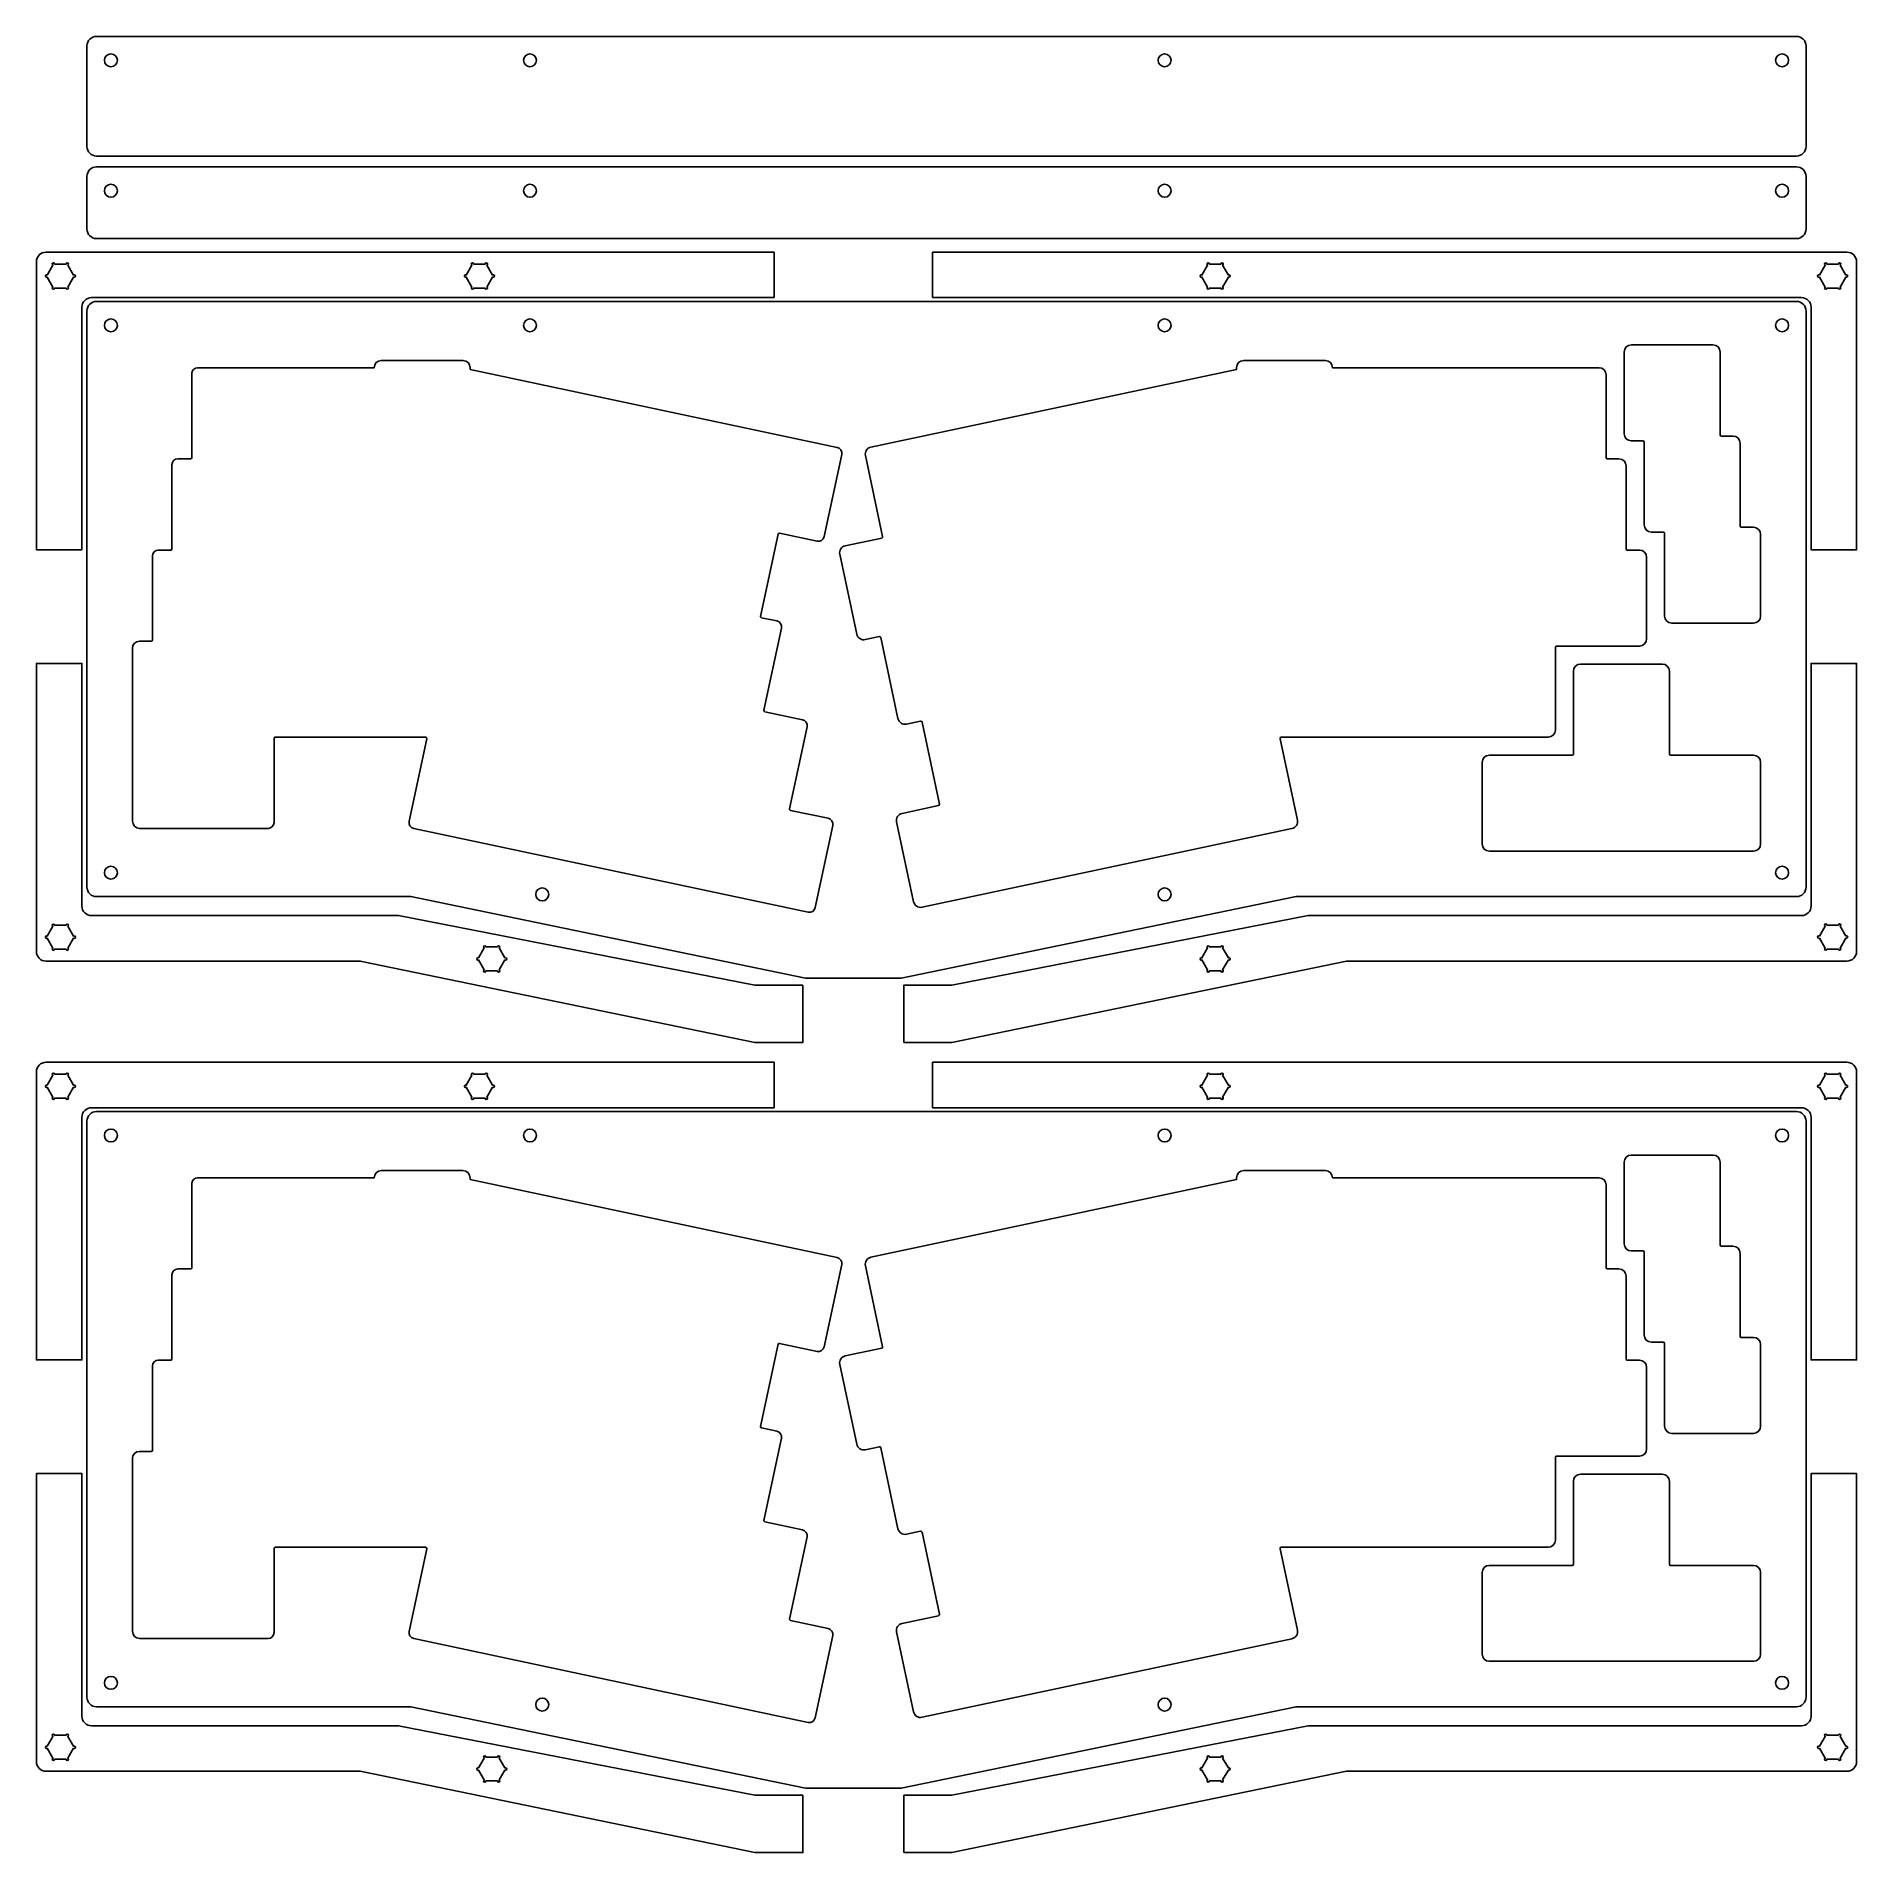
# Model space of a CAD drawing. Extents: x -95 to 285, y -94 to 285.
import ezdxf

# ---------------------------------------------------------------- set-up
doc = ezdxf.new("R2010")
doc.units = 0
doc.layers.add('CASE_LAYER', color=7, linetype='CONTINUOUS')

msp = doc.modelspace()

# ---------------------------------------------------------------- linework, layer by layer
at = {"layer": 'CASE_LAYER'}
for points, knots in [([(272.65, 260.2), (272.65, 260.2), (-82.44, 260.2), (-82.44, 260.2), (-83.54, 260.2), (-84.44, 261.1), (-84.44, 262.2), (-84.44, 262.2), (-84.44, 283.2), (-84.44, 283.2), (-84.44, 284.31), (-83.54, 285.2), (-82.44, 285.2), (-82.44, 285.2), (272.65, 285.2), (272.65, 285.2), (273.75, 285.2), (274.65, 284.31), (274.65, 283.2), (274.65, 283.2), (274.65, 262.2), (274.65, 262.2), (274.65, 261.1), (273.75, 260.2), (272.65, 260.2)], [0, 0, 0, 0, 1, 1, 1, 2, 2, 2, 3, 3, 3, 4, 4, 4, 5, 5, 5, 6, 6, 6, 7, 7, 7, 8, 8, 8, 8]), ([(-79.44, 278.85), (-79.44, 278.85), (-79.44, 278.85), (-79.44, 278.85), (-80.18, 278.85), (-80.79, 279.46), (-80.79, 280.2), (-80.79, 280.2), (-80.79, 280.2), (-80.79, 280.2), (-80.79, 280.94), (-80.18, 281.55), (-79.44, 281.55), (-79.44, 281.55), (-79.44, 281.55), (-79.44, 281.55), (-78.7, 281.55), (-78.09, 280.94), (-78.09, 280.2), (-78.09, 280.2), (-78.09, 280.2), (-78.09, 280.2), (-78.09, 279.46), (-78.7, 278.85), (-79.44, 278.85)], [0, 0, 0, 0, 1, 1, 1, 2, 2, 2, 3, 3, 3, 4, 4, 4, 5, 5, 5, 6, 6, 6, 7, 7, 7, 8, 8, 8, 8]), ([(8.1, 278.85), (8.1, 278.85), (8.1, 278.85), (8.1, 278.85), (7.35, 278.85), (6.75, 279.46), (6.75, 280.2), (6.75, 280.2), (6.75, 280.2), (6.75, 280.2), (6.75, 280.94), (7.35, 281.55), (8.1, 281.55), (8.1, 281.55), (8.1, 281.55), (8.1, 281.55), (8.84, 281.55), (9.45, 280.94), (9.45, 280.2), (9.45, 280.2), (9.45, 280.2), (9.45, 280.2), (9.45, 279.46), (8.84, 278.85), (8.1, 278.85)], [0, 0, 0, 0, 1, 1, 1, 2, 2, 2, 3, 3, 3, 4, 4, 4, 5, 5, 5, 6, 6, 6, 7, 7, 7, 8, 8, 8, 8]), ([(140.66, 278.85), (140.66, 278.85), (140.66, 278.85), (140.66, 278.85), (139.92, 278.85), (139.31, 279.46), (139.31, 280.2), (139.31, 280.2), (139.31, 280.2), (139.31, 280.2), (139.31, 280.94), (139.92, 281.55), (140.66, 281.55), (140.66, 281.55), (140.66, 281.55), (140.66, 281.55), (141.4, 281.55), (142.01, 280.94), (142.01, 280.2), (142.01, 280.2), (142.01, 280.2), (142.01, 280.2), (142.01, 279.46), (141.4, 278.85), (140.66, 278.85)], [0, 0, 0, 0, 1, 1, 1, 2, 2, 2, 3, 3, 3, 4, 4, 4, 5, 5, 5, 6, 6, 6, 7, 7, 7, 8, 8, 8, 8]), ([(269.65, 278.85), (269.65, 278.85), (269.65, 278.85), (269.65, 278.85), (268.91, 278.85), (268.3, 279.46), (268.3, 280.2), (268.3, 280.2), (268.3, 280.2), (268.3, 280.2), (268.3, 280.94), (268.91, 281.55), (269.65, 281.55), (269.65, 281.55), (269.65, 281.55), (269.65, 281.55), (270.39, 281.55), (271, 280.94), (271, 280.2), (271, 280.2), (271, 280.2), (271, 280.2), (271, 279.46), (270.39, 278.85), (269.65, 278.85)], [0, 0, 0, 0, 1, 1, 1, 2, 2, 2, 3, 3, 3, 4, 4, 4, 5, 5, 5, 6, 6, 6, 7, 7, 7, 8, 8, 8, 8]), ([(272.65, 242.95), (272.65, 242.95), (-82.44, 242.95), (-82.44, 242.95), (-83.54, 242.95), (-84.44, 243.85), (-84.44, 244.95), (-84.44, 244.95), (-84.44, 255.95), (-84.44, 255.95), (-84.44, 257.05), (-83.54, 257.95), (-82.44, 257.95), (-82.44, 257.95), (272.65, 257.95), (272.65, 257.95), (273.75, 257.95), (274.65, 257.05), (274.65, 255.95), (274.65, 255.95), (274.65, 244.95), (274.65, 244.95), (274.65, 243.85), (273.75, 242.95), (272.65, 242.95)], [0, 0, 0, 0, 1, 1, 1, 2, 2, 2, 3, 3, 3, 4, 4, 4, 5, 5, 5, 6, 6, 6, 7, 7, 7, 8, 8, 8, 8]), ([(-79.44, 251.6), (-79.44, 251.6), (-79.44, 251.6), (-79.44, 251.6), (-80.18, 251.6), (-80.79, 252.21), (-80.79, 252.95), (-80.79, 252.95), (-80.79, 252.95), (-80.79, 252.95), (-80.79, 253.69), (-80.18, 254.3), (-79.44, 254.3), (-79.44, 254.3), (-79.44, 254.3), (-79.44, 254.3), (-78.7, 254.3), (-78.09, 253.69), (-78.09, 252.95), (-78.09, 252.95), (-78.09, 252.95), (-78.09, 252.95), (-78.09, 252.21), (-78.7, 251.6), (-79.44, 251.6)], [0, 0, 0, 0, 1, 1, 1, 2, 2, 2, 3, 3, 3, 4, 4, 4, 5, 5, 5, 6, 6, 6, 7, 7, 7, 8, 8, 8, 8]), ([(8.1, 251.6), (8.1, 251.6), (8.1, 251.6), (8.1, 251.6), (7.35, 251.6), (6.75, 252.21), (6.75, 252.95), (6.75, 252.95), (6.75, 252.95), (6.75, 252.95), (6.75, 253.69), (7.35, 254.3), (8.1, 254.3), (8.1, 254.3), (8.1, 254.3), (8.1, 254.3), (8.84, 254.3), (9.45, 253.69), (9.45, 252.95), (9.45, 252.95), (9.45, 252.95), (9.45, 252.95), (9.45, 252.21), (8.84, 251.6), (8.1, 251.6)], [0, 0, 0, 0, 1, 1, 1, 2, 2, 2, 3, 3, 3, 4, 4, 4, 5, 5, 5, 6, 6, 6, 7, 7, 7, 8, 8, 8, 8]), ([(140.66, 251.6), (140.66, 251.6), (140.66, 251.6), (140.66, 251.6), (139.92, 251.6), (139.31, 252.21), (139.31, 252.95), (139.31, 252.95), (139.31, 252.95), (139.31, 252.95), (139.31, 253.69), (139.92, 254.3), (140.66, 254.3), (140.66, 254.3), (140.66, 254.3), (140.66, 254.3), (141.4, 254.3), (142.01, 253.69), (142.01, 252.95), (142.01, 252.95), (142.01, 252.95), (142.01, 252.95), (142.01, 252.21), (141.4, 251.6), (140.66, 251.6)], [0, 0, 0, 0, 1, 1, 1, 2, 2, 2, 3, 3, 3, 4, 4, 4, 5, 5, 5, 6, 6, 6, 7, 7, 7, 8, 8, 8, 8]), ([(269.65, 251.6), (269.65, 251.6), (269.65, 251.6), (269.65, 251.6), (268.91, 251.6), (268.3, 252.21), (268.3, 252.95), (268.3, 252.95), (268.3, 252.95), (268.3, 252.95), (268.3, 253.69), (268.91, 254.3), (269.65, 254.3), (269.65, 254.3), (269.65, 254.3), (269.65, 254.3), (270.39, 254.3), (271, 253.69), (271, 252.95), (271, 252.95), (271, 252.95), (271, 252.95), (271, 252.21), (270.39, 251.6), (269.65, 251.6)], [0, 0, 0, 0, 1, 1, 1, 2, 2, 2, 3, 3, 3, 4, 4, 4, 5, 5, 5, 6, 6, 6, 7, 7, 7, 8, 8, 8, 8]), ([(59.1, 230.62), (59.1, 230.62), (-83.5, 230.62), (-83.5, 230.62), (-84.6, 230.62), (-85.5, 229.72), (-85.5, 228.62), (-85.5, 228.62), (-85.5, 177.94), (-85.5, 177.94), (-85.5, 177.94), (-94.99, 177.94), (-94.99, 177.94), (-94.99, 177.94), (-94.99, 238.12), (-94.99, 238.12), (-94.99, 239.22), (-94.1, 240.12), (-92.99, 240.12), (-92.99, 240.12), (59.1, 240.12), (59.1, 240.12), (59.1, 240.12), (59.1, 230.62), (59.1, 230.62)], [0, 0, 0, 0, 1, 1, 1, 2, 2, 2, 3, 3, 3, 4, 4, 4, 5, 5, 5, 6, 6, 6, 7, 7, 7, 8, 8, 8, 8]), ([(92.21, 230.62), (92.21, 230.62), (273.71, 230.62), (273.71, 230.62), (274.81, 230.62), (275.71, 229.72), (275.71, 228.62), (275.71, 228.62), (275.71, 177.94), (275.71, 177.94), (275.71, 177.94), (285.2, 177.94), (285.2, 177.94), (285.2, 177.94), (285.2, 238.12), (285.2, 238.12), (285.2, 239.22), (284.31, 240.12), (283.2, 240.12), (283.2, 240.12), (92.21, 240.12), (92.21, 240.12), (92.21, 240.12), (92.21, 230.62), (92.21, 230.62)], [0, 0, 0, 0, 1, 1, 1, 2, 2, 2, 3, 3, 3, 4, 4, 4, 5, 5, 5, 6, 6, 6, 7, 7, 7, 8, 8, 8, 8]), ([(-87.11, 235.37), (-87.15, 235.37), (-87.19, 235.35), (-87.23, 235.33), (-87.23, 235.33), (-88.43, 237.41), (-88.43, 237.41), (-88.35, 237.45), (-88.3, 237.53), (-88.3, 237.62), (-88.3, 237.76), (-88.41, 237.87), (-88.55, 237.87), (-88.69, 237.87), (-88.8, 237.76), (-88.8, 237.62), (-88.8, 237.62), (-91.19, 237.62), (-91.19, 237.62), (-91.19, 237.76), (-91.3, 237.87), (-91.44, 237.87), (-91.58, 237.87), (-91.69, 237.76), (-91.69, 237.62), (-91.69, 237.53), (-91.64, 237.45), (-91.56, 237.41), (-91.56, 237.41), (-92.76, 235.33), (-92.76, 235.33), (-92.8, 235.35), (-92.84, 235.37), (-92.88, 235.37), (-93.02, 235.37), (-93.13, 235.26), (-93.13, 235.12), (-93.13, 234.98), (-93.02, 234.87), (-92.88, 234.87), (-92.84, 234.87), (-92.8, 234.88), (-92.76, 234.91), (-92.76, 234.91), (-91.56, 232.83), (-91.56, 232.83), (-91.64, 232.79), (-91.69, 232.71), (-91.69, 232.62), (-91.69, 232.48), (-91.58, 232.37), (-91.44, 232.37), (-91.3, 232.37), (-91.19, 232.48), (-91.19, 232.62), (-91.19, 232.62), (-88.8, 232.62), (-88.8, 232.62), (-88.8, 232.48), (-88.69, 232.37), (-88.55, 232.37), (-88.41, 232.37), (-88.3, 232.48), (-88.3, 232.62), (-88.3, 232.71), (-88.35, 232.79), (-88.43, 232.83), (-88.43, 232.83), (-87.23, 234.91), (-87.23, 234.91), (-87.19, 234.88), (-87.15, 234.87), (-87.11, 234.87), (-86.97, 234.87), (-86.86, 234.98), (-86.86, 235.12), (-86.86, 235.26), (-86.97, 235.37), (-87.11, 235.37)], [0, 0, 0, 0, 1, 1, 1, 2, 2, 2, 3, 3, 3, 4, 4, 4, 5, 5, 5, 6, 6, 6, 7, 7, 7, 8, 8, 8, 9, 9, 9, 10, 10, 10, 11, 11, 11, 12, 12, 12, 13, 13, 13, 14, 14, 14, 15, 15, 15, 16, 16, 16, 17, 17, 17, 18, 18, 18, 19, 19, 19, 20, 20, 20, 21, 21, 21, 22, 22, 22, 23, 23, 23, 24, 24, 24, 25, 25, 25, 26, 26, 26, 26]), ([(0.43, 235.37), (0.38, 235.37), (0.34, 235.35), (0.3, 235.33), (0.3, 235.33), (-0.89, 237.41), (-0.89, 237.41), (-0.82, 237.45), (-0.77, 237.53), (-0.77, 237.62), (-0.77, 237.76), (-0.88, 237.87), (-1.02, 237.87), (-1.15, 237.87), (-1.27, 237.76), (-1.27, 237.62), (-1.27, 237.62), (-3.65, 237.62), (-3.65, 237.62), (-3.65, 237.76), (-3.77, 237.87), (-3.9, 237.87), (-4.04, 237.87), (-4.15, 237.76), (-4.15, 237.62), (-4.15, 237.53), (-4.1, 237.45), (-4.03, 237.41), (-4.03, 237.41), (-5.22, 235.33), (-5.22, 235.33), (-5.26, 235.35), (-5.3, 235.37), (-5.35, 235.37), (-5.48, 235.37), (-5.6, 235.26), (-5.6, 235.12), (-5.6, 234.98), (-5.48, 234.87), (-5.35, 234.87), (-5.3, 234.87), (-5.26, 234.88), (-5.22, 234.91), (-5.22, 234.91), (-4.03, 232.83), (-4.03, 232.83), (-4.1, 232.79), (-4.15, 232.71), (-4.15, 232.62), (-4.15, 232.48), (-4.04, 232.37), (-3.9, 232.37), (-3.77, 232.37), (-3.65, 232.48), (-3.65, 232.62), (-3.65, 232.62), (-1.27, 232.62), (-1.27, 232.62), (-1.27, 232.48), (-1.15, 232.37), (-1.02, 232.37), (-0.88, 232.37), (-0.77, 232.48), (-0.77, 232.62), (-0.77, 232.71), (-0.82, 232.79), (-0.89, 232.83), (-0.89, 232.83), (0.3, 234.91), (0.3, 234.91), (0.34, 234.88), (0.38, 234.87), (0.43, 234.87), (0.56, 234.87), (0.68, 234.98), (0.68, 235.12), (0.68, 235.26), (0.56, 235.37), (0.43, 235.37)], [0, 0, 0, 0, 1, 1, 1, 2, 2, 2, 3, 3, 3, 4, 4, 4, 5, 5, 5, 6, 6, 6, 7, 7, 7, 8, 8, 8, 9, 9, 9, 10, 10, 10, 11, 11, 11, 12, 12, 12, 13, 13, 13, 14, 14, 14, 15, 15, 15, 16, 16, 16, 17, 17, 17, 18, 18, 18, 19, 19, 19, 20, 20, 20, 21, 21, 21, 22, 22, 22, 23, 23, 23, 24, 24, 24, 25, 25, 25, 26, 26, 26, 26]), ([(154.1, 235.37), (154.06, 235.37), (154.02, 235.35), (153.98, 235.33), (153.98, 235.33), (152.78, 237.41), (152.78, 237.41), (152.86, 237.45), (152.91, 237.53), (152.91, 237.62), (152.91, 237.76), (152.8, 237.87), (152.66, 237.87), (152.52, 237.87), (152.41, 237.76), (152.41, 237.62), (152.41, 237.62), (150.02, 237.62), (150.02, 237.62), (150.02, 237.76), (149.91, 237.87), (149.77, 237.87), (149.63, 237.87), (149.52, 237.76), (149.52, 237.62), (149.52, 237.53), (149.57, 237.45), (149.65, 237.41), (149.65, 237.41), (148.45, 235.33), (148.45, 235.33), (148.41, 235.35), (148.37, 235.37), (148.33, 235.37), (148.19, 235.37), (148.08, 235.26), (148.08, 235.12), (148.08, 234.98), (148.19, 234.87), (148.33, 234.87), (148.37, 234.87), (148.41, 234.88), (148.45, 234.91), (148.45, 234.91), (149.65, 232.83), (149.65, 232.83), (149.57, 232.79), (149.52, 232.71), (149.52, 232.62), (149.52, 232.48), (149.63, 232.37), (149.77, 232.37), (149.91, 232.37), (150.02, 232.48), (150.02, 232.62), (150.02, 232.62), (152.41, 232.62), (152.41, 232.62), (152.41, 232.48), (152.52, 232.37), (152.66, 232.37), (152.8, 232.37), (152.91, 232.48), (152.91, 232.62), (152.91, 232.71), (152.86, 232.79), (152.78, 232.83), (152.78, 232.83), (153.98, 234.91), (153.98, 234.91), (154.02, 234.88), (154.06, 234.87), (154.1, 234.87), (154.24, 234.87), (154.35, 234.98), (154.35, 235.12), (154.35, 235.26), (154.24, 235.37), (154.1, 235.37)], [0, 0, 0, 0, 1, 1, 1, 2, 2, 2, 3, 3, 3, 4, 4, 4, 5, 5, 5, 6, 6, 6, 7, 7, 7, 8, 8, 8, 9, 9, 9, 10, 10, 10, 11, 11, 11, 12, 12, 12, 13, 13, 13, 14, 14, 14, 15, 15, 15, 16, 16, 16, 17, 17, 17, 18, 18, 18, 19, 19, 19, 20, 20, 20, 21, 21, 21, 22, 22, 22, 23, 23, 23, 24, 24, 24, 25, 25, 25, 26, 26, 26, 26]), ([(283.09, 235.37), (283.05, 235.37), (283.01, 235.35), (282.97, 235.33), (282.97, 235.33), (281.77, 237.41), (281.77, 237.41), (281.85, 237.45), (281.9, 237.53), (281.9, 237.62), (281.9, 237.76), (281.79, 237.87), (281.65, 237.87), (281.51, 237.87), (281.4, 237.76), (281.4, 237.62), (281.4, 237.62), (279.01, 237.62), (279.01, 237.62), (279.01, 237.76), (278.9, 237.87), (278.76, 237.87), (278.62, 237.87), (278.51, 237.76), (278.51, 237.62), (278.51, 237.53), (278.56, 237.45), (278.64, 237.41), (278.64, 237.41), (277.44, 235.33), (277.44, 235.33), (277.4, 235.35), (277.36, 235.37), (277.32, 235.37), (277.18, 235.37), (277.07, 235.26), (277.07, 235.12), (277.07, 234.98), (277.18, 234.87), (277.32, 234.87), (277.36, 234.87), (277.4, 234.88), (277.44, 234.91), (277.44, 234.91), (278.64, 232.83), (278.64, 232.83), (278.56, 232.79), (278.51, 232.71), (278.51, 232.62), (278.51, 232.48), (278.62, 232.37), (278.76, 232.37), (278.9, 232.37), (279.01, 232.48), (279.01, 232.62), (279.01, 232.62), (281.4, 232.62), (281.4, 232.62), (281.4, 232.48), (281.51, 232.37), (281.65, 232.37), (281.79, 232.37), (281.9, 232.48), (281.9, 232.62), (281.9, 232.71), (281.85, 232.79), (281.77, 232.83), (281.77, 232.83), (282.97, 234.91), (282.97, 234.91), (283.01, 234.88), (283.05, 234.87), (283.09, 234.87), (283.23, 234.87), (283.34, 234.98), (283.34, 235.12), (283.34, 235.26), (283.23, 235.37), (283.09, 235.37)], [0, 0, 0, 0, 1, 1, 1, 2, 2, 2, 3, 3, 3, 4, 4, 4, 5, 5, 5, 6, 6, 6, 7, 7, 7, 8, 8, 8, 9, 9, 9, 10, 10, 10, 11, 11, 11, 12, 12, 12, 13, 13, 13, 14, 14, 14, 15, 15, 15, 16, 16, 16, 17, 17, 17, 18, 18, 18, 19, 19, 19, 20, 20, 20, 21, 21, 21, 22, 22, 22, 23, 23, 23, 24, 24, 24, 25, 25, 25, 26, 26, 26, 26]), ([(272.65, 229.83), (273.75, 229.83), (274.65, 228.94), (274.65, 227.83), (274.65, 227.83), (274.65, 107.48), (274.65, 107.48), (274.65, 106.37), (273.75, 105.48), (272.65, 105.48), (272.65, 105.48), (168.12, 105.48), (168.12, 105.48), (168.12, 105.48), (85.66, 88.47), (85.66, 88.47), (85.66, 88.47), (65.66, 88.47), (65.66, 88.47), (65.66, 88.47), (-16.8, 105.48), (-16.8, 105.48), (-16.8, 105.48), (-82.44, 105.48), (-82.44, 105.48), (-83.54, 105.48), (-84.44, 106.37), (-84.44, 107.48), (-84.44, 107.48), (-84.44, 227.83), (-84.44, 227.83), (-84.44, 228.94), (-83.54, 229.83), (-82.44, 229.83), (-82.44, 229.83), (272.65, 229.83), (272.65, 229.83)], [0, 0, 0, 0, 1, 1, 1, 2, 2, 2, 3, 3, 3, 4, 4, 4, 5, 5, 5, 6, 6, 6, 7, 7, 7, 8, 8, 8, 9, 9, 9, 10, 10, 10, 11, 11, 11, 12, 12, 12, 12]), ([(-79.44, 223.48), (-79.44, 223.48), (-79.44, 223.48), (-79.44, 223.48), (-80.18, 223.48), (-80.79, 224.09), (-80.79, 224.83), (-80.79, 224.83), (-80.79, 224.83), (-80.79, 224.83), (-80.79, 225.58), (-80.18, 226.18), (-79.44, 226.18), (-79.44, 226.18), (-79.44, 226.18), (-79.44, 226.18), (-78.7, 226.18), (-78.09, 225.58), (-78.09, 224.83), (-78.09, 224.83), (-78.09, 224.83), (-78.09, 224.83), (-78.09, 224.09), (-78.7, 223.48), (-79.44, 223.48)], [0, 0, 0, 0, 1, 1, 1, 2, 2, 2, 3, 3, 3, 4, 4, 4, 5, 5, 5, 6, 6, 6, 7, 7, 7, 8, 8, 8, 8]), ([(8.1, 223.48), (8.1, 223.48), (8.1, 223.48), (8.1, 223.48), (7.35, 223.48), (6.75, 224.09), (6.75, 224.83), (6.75, 224.83), (6.75, 224.83), (6.75, 224.83), (6.75, 225.58), (7.35, 226.18), (8.1, 226.18), (8.1, 226.18), (8.1, 226.18), (8.1, 226.18), (8.84, 226.18), (9.45, 225.58), (9.45, 224.83), (9.45, 224.83), (9.45, 224.83), (9.45, 224.83), (9.45, 224.09), (8.84, 223.48), (8.1, 223.48)], [0, 0, 0, 0, 1, 1, 1, 2, 2, 2, 3, 3, 3, 4, 4, 4, 5, 5, 5, 6, 6, 6, 7, 7, 7, 8, 8, 8, 8]), ([(140.66, 223.48), (140.66, 223.48), (140.66, 223.48), (140.66, 223.48), (139.92, 223.48), (139.31, 224.09), (139.31, 224.83), (139.31, 224.83), (139.31, 224.83), (139.31, 224.83), (139.31, 225.58), (139.92, 226.18), (140.66, 226.18), (140.66, 226.18), (140.66, 226.18), (140.66, 226.18), (141.4, 226.18), (142.01, 225.58), (142.01, 224.83), (142.01, 224.83), (142.01, 224.83), (142.01, 224.83), (142.01, 224.09), (141.4, 223.48), (140.66, 223.48)], [0, 0, 0, 0, 1, 1, 1, 2, 2, 2, 3, 3, 3, 4, 4, 4, 5, 5, 5, 6, 6, 6, 7, 7, 7, 8, 8, 8, 8]), ([(269.65, 223.48), (269.65, 223.48), (269.65, 223.48), (269.65, 223.48), (268.91, 223.48), (268.3, 224.09), (268.3, 224.83), (268.3, 224.83), (268.3, 224.83), (268.3, 224.83), (268.3, 225.58), (268.91, 226.18), (269.65, 226.18), (269.65, 226.18), (269.65, 226.18), (269.65, 226.18), (270.39, 226.18), (271, 225.58), (271, 224.83), (271, 224.83), (271, 224.83), (271, 224.83), (271, 224.09), (270.39, 223.48), (269.65, 223.48)], [0, 0, 0, 0, 1, 1, 1, 2, 2, 2, 3, 3, 3, 4, 4, 4, 5, 5, 5, 6, 6, 6, 7, 7, 7, 8, 8, 8, 8]), ([(245.1, 164.1), (245.1, 163.27), (245.77, 162.6), (246.6, 162.6), (246.6, 162.6), (263.65, 162.6), (263.65, 162.6), (264.48, 162.6), (265.15, 163.27), (265.15, 164.1), (265.15, 164.1), (265.15, 181.15), (265.15, 181.15), (265.15, 181.98), (264.48, 182.65), (263.65, 182.65), (263.65, 182.65), (261.12, 182.65), (261.12, 182.65), (260.99, 182.65), (260.88, 182.76), (260.88, 182.9), (260.88, 182.9), (260.88, 200.2), (260.88, 200.2), (260.88, 201.03), (260.21, 201.7), (259.38, 201.7), (259.38, 201.7), (256.96, 201.7), (256.96, 201.7), (256.82, 201.7), (256.71, 201.81), (256.71, 201.95), (256.71, 201.95), (256.71, 219.25), (256.71, 219.25), (256.71, 220.08), (256.03, 220.75), (255.21, 220.75), (255.21, 220.75), (238.16, 220.75), (238.16, 220.75), (237.33, 220.75), (236.66, 220.08), (236.66, 219.25), (236.66, 219.25), (236.66, 202.2), (236.66, 202.2), (236.66, 201.37), (237.33, 200.7), (238.16, 200.7), (238.16, 200.7), (240.58, 200.7), (240.58, 200.7), (240.72, 200.7), (240.83, 200.59), (240.83, 200.46), (240.83, 200.46), (240.83, 183.15), (240.83, 183.15), (240.83, 182.32), (241.5, 181.65), (242.33, 181.65), (242.33, 181.65), (244.85, 181.65), (244.85, 181.65), (244.99, 181.65), (245.1, 181.54), (245.1, 181.4), (245.1, 181.4), (245.1, 164.1), (245.1, 164.1)], [0, 0, 0, 0, 1, 1, 1, 2, 2, 2, 3, 3, 3, 4, 4, 4, 5, 5, 5, 6, 6, 6, 7, 7, 7, 8, 8, 8, 9, 9, 9, 10, 10, 10, 11, 11, 11, 12, 12, 12, 13, 13, 13, 14, 14, 14, 15, 15, 15, 16, 16, 16, 17, 17, 17, 18, 18, 18, 19, 19, 19, 20, 20, 20, 21, 21, 21, 22, 22, 22, 23, 23, 23, 24, 24, 24, 24]), ([(-62.78, 196.94), (-62.78, 196.94), (-65.45, 196.94), (-65.45, 196.94), (-66.14, 196.94), (-66.7, 196.38), (-66.7, 195.69), (-66.7, 195.69), (-66.7, 178.14), (-66.7, 178.14), (-66.7, 178), (-66.81, 177.89), (-66.95, 177.89), (-66.95, 177.89), (-69.51, 177.89), (-69.51, 177.89), (-70.2, 177.89), (-70.76, 177.33), (-70.76, 176.64), (-70.76, 176.64), (-70.76, 159.09), (-70.76, 159.09), (-70.76, 158.95), (-70.87, 158.84), (-71.01, 158.84), (-71.01, 158.84), (-73.44, 158.84), (-73.44, 158.84), (-74.27, 158.84), (-74.94, 158.17), (-74.94, 157.34), (-74.94, 157.34), (-74.93, 121.24), (-74.93, 121.24), (-74.93, 120.41), (-74.26, 119.74), (-73.43, 119.74), (-73.43, 119.74), (-46.6, 119.74), (-46.6, 119.74), (-45.91, 119.74), (-45.35, 120.3), (-45.35, 120.99), (-45.35, 120.99), (-45.35, 138.54), (-45.35, 138.54), (-45.35, 138.68), (-45.24, 138.79), (-45.1, 138.79), (-45.1, 138.79), (-13.71, 138.79), (-13.71, 138.79), (-13.55, 138.79), (-13.43, 138.64), (-13.47, 138.48), (-13.47, 138.48), (-17.14, 121.22), (-17.14, 121.22), (-17.28, 120.54), (-16.85, 119.88), (-16.17, 119.74), (-16.17, 119.74), (66.21, 102.23), (66.21, 102.23), (66.89, 102.08), (67.55, 102.51), (67.69, 103.19), (67.69, 103.19), (71.34, 120.35), (71.34, 120.35), (71.49, 121.03), (71.05, 121.69), (70.38, 121.84), (70.38, 121.84), (62.53, 123.51), (62.53, 123.51), (62.39, 123.53), (62.31, 123.67), (62.34, 123.8), (62.34, 123.8), (65.99, 140.97), (65.99, 140.97), (66.13, 141.64), (65.7, 142.31), (65.02, 142.45), (65.02, 142.45), (57.18, 144.12), (57.18, 144.12), (57.04, 144.15), (56.95, 144.28), (56.98, 144.42), (56.98, 144.42), (60.63, 161.58), (60.63, 161.58), (60.77, 162.26), (60.34, 162.92), (59.67, 163.07), (59.67, 163.07), (56.47, 163.74), (56.47, 163.74), (56.34, 163.77), (56.25, 163.9), (56.28, 164.04), (56.28, 164.04), (59.93, 181.21), (59.93, 181.21), (59.96, 181.34), (60.09, 181.43), (60.23, 181.4), (60.23, 181.4), (68.08, 179.73), (68.08, 179.73), (68.75, 179.59), (69.42, 180.02), (69.56, 180.69), (69.56, 180.69), (73.21, 197.86), (73.21, 197.86), (73.35, 198.54), (72.92, 199.2), (72.25, 199.34), (72.25, 199.34), (-4.39, 215.63), (-4.39, 215.63), (-4.39, 215.63), (-4.39, 215.99), (-4.39, 215.99), (-4.39, 216.82), (-5.06, 217.49), (-5.89, 217.49), (-5.89, 217.49), (-22.94, 217.49), (-22.94, 217.49), (-23.77, 217.49), (-24.44, 216.82), (-24.44, 215.99), (-24.44, 215.99), (-24.44, 215.99), (-24.44, 215.99), (-24.44, 215.99), (-61.29, 215.99), (-61.29, 215.99), (-61.98, 215.99), (-62.54, 215.43), (-62.54, 214.74), (-62.54, 214.74), (-62.54, 197.19), (-62.54, 197.19), (-62.54, 197.05), (-62.65, 196.94), (-62.78, 196.94)], [0, 0, 0, 0, 1, 1, 1, 2, 2, 2, 3, 3, 3, 4, 4, 4, 5, 5, 5, 6, 6, 6, 7, 7, 7, 8, 8, 8, 9, 9, 9, 10, 10, 10, 11, 11, 11, 12, 12, 12, 13, 13, 13, 14, 14, 14, 15, 15, 15, 16, 16, 16, 17, 17, 17, 18, 18, 18, 19, 19, 19, 20, 20, 20, 21, 21, 21, 22, 22, 22, 23, 23, 23, 24, 24, 24, 25, 25, 25, 26, 26, 26, 27, 27, 27, 28, 28, 28, 29, 29, 29, 30, 30, 30, 31, 31, 31, 32, 32, 32, 33, 33, 33, 34, 34, 34, 35, 35, 35, 36, 36, 36, 37, 37, 37, 38, 38, 38, 39, 39, 39, 40, 40, 40, 41, 41, 41, 42, 42, 42, 43, 43, 43, 44, 44, 44, 45, 45, 45, 46, 46, 46, 47, 47, 47, 48, 48, 48, 49, 49, 49, 50, 50, 50, 50]), ([(167.25, 119.69), (168.06, 119.86), (168.57, 120.65), (168.4, 121.46), (168.4, 121.46), (164.78, 138.48), (164.78, 138.48), (164.75, 138.64), (164.87, 138.79), (165.03, 138.79), (165.03, 138.79), (189.45, 138.79), (189.45, 138.79), (189.45, 138.79), (192.18, 138.79), (192.18, 138.79), (192.18, 138.79), (220.79, 138.79), (220.79, 138.79), (221.61, 138.79), (222.29, 139.46), (222.29, 140.29), (222.29, 140.29), (222.29, 157.59), (222.29, 157.59), (222.29, 157.73), (222.4, 157.84), (222.54, 157.84), (222.54, 157.84), (239.84, 157.84), (239.84, 157.84), (240.66, 157.84), (241.34, 158.51), (241.34, 159.34), (241.34, 159.34), (241.34, 176.39), (241.34, 176.39), (241.34, 177.22), (240.66, 177.89), (239.84, 177.89), (239.84, 177.89), (237.31, 177.89), (237.31, 177.89), (237.18, 177.89), (237.07, 178), (237.07, 178.13), (237.07, 178.13), (237.07, 195.44), (237.07, 195.44), (237.07, 196.27), (236.39, 196.94), (235.57, 196.94), (235.57, 196.94), (233.14, 196.94), (233.14, 196.94), (233.01, 196.94), (232.89, 197.05), (232.89, 197.19), (232.89, 197.19), (232.89, 214.49), (232.89, 214.49), (232.89, 215.32), (232.22, 215.99), (231.39, 215.99), (231.39, 215.99), (175.74, 215.99), (175.74, 215.99), (175.74, 215.99), (175.74, 215.99), (175.74, 215.99), (175.74, 216.82), (175.07, 217.49), (174.24, 217.49), (174.24, 217.49), (157.19, 217.49), (157.19, 217.49), (156.36, 217.49), (155.69, 216.82), (155.69, 215.99), (155.69, 215.99), (155.69, 215.63), (155.69, 215.63), (155.69, 215.63), (79.31, 199.4), (79.31, 199.4), (78.5, 199.22), (77.99, 198.43), (78.16, 197.62), (78.16, 197.62), (81.76, 180.69), (81.76, 180.69), (81.78, 180.56), (81.7, 180.43), (81.57, 180.4), (81.57, 180.4), (73.96, 178.78), (73.96, 178.78), (73.15, 178.61), (72.63, 177.81), (72.8, 177), (72.8, 177), (76.35, 160.32), (76.35, 160.32), (76.52, 159.51), (77.32, 159), (78.13, 159.17), (78.13, 159.17), (81.08, 159.8), (81.08, 159.8), (81.21, 159.82), (81.34, 159.74), (81.37, 159.61), (81.37, 159.61), (84.97, 142.68), (84.97, 142.68), (85.14, 141.87), (85.94, 141.35), (86.75, 141.53), (86.75, 141.53), (89.7, 142.15), (89.7, 142.15), (89.83, 142.18), (89.96, 142.1), (89.99, 141.96), (89.99, 141.96), (93.64, 124.79), (93.64, 124.79), (93.67, 124.66), (93.58, 124.53), (93.45, 124.5), (93.45, 124.5), (85.84, 122.88), (85.84, 122.88), (85.03, 122.71), (84.51, 121.91), (84.68, 121.1), (84.68, 121.1), (88.23, 104.42), (88.23, 104.42), (88.4, 103.61), (89.2, 103.1), (90.01, 103.27), (90.01, 103.27), (167.25, 119.69), (167.25, 119.69)], [0, 0, 0, 0, 1, 1, 1, 2, 2, 2, 3, 3, 3, 4, 4, 4, 5, 5, 5, 6, 6, 6, 7, 7, 7, 8, 8, 8, 9, 9, 9, 10, 10, 10, 11, 11, 11, 12, 12, 12, 13, 13, 13, 14, 14, 14, 15, 15, 15, 16, 16, 16, 17, 17, 17, 18, 18, 18, 19, 19, 19, 20, 20, 20, 21, 21, 21, 22, 22, 22, 23, 23, 23, 24, 24, 24, 25, 25, 25, 26, 26, 26, 27, 27, 27, 28, 28, 28, 29, 29, 29, 30, 30, 30, 31, 31, 31, 32, 32, 32, 33, 33, 33, 34, 34, 34, 35, 35, 35, 36, 36, 36, 37, 37, 37, 38, 38, 38, 39, 39, 39, 40, 40, 40, 41, 41, 41, 42, 42, 42, 43, 43, 43, 44, 44, 44, 45, 45, 45, 46, 46, 46, 47, 47, 47, 48, 48, 48, 48]), ([(65.1, 87), (65.1, 87), (55.1, 87), (55.1, 87), (55.1, 87), (-19.36, 101.52), (-19.36, 101.52), (-19.36, 101.52), (-83.5, 101.52), (-83.5, 101.52), (-84.6, 101.52), (-85.5, 102.41), (-85.5, 103.52), (-85.5, 103.52), (-85.5, 154.19), (-85.5, 154.19), (-85.5, 154.19), (-94.99, 154.19), (-94.99, 154.19), (-94.99, 154.19), (-94.99, 94.01), (-94.99, 94.01), (-95, 92.91), (-94.1, 92.01), (-92.99, 92.01), (-92.99, 92.01), (-27.36, 92.01), (-27.36, 92.01), (-27.36, 92.01), (55.1, 75.01), (55.1, 75.01), (55.1, 75.01), (65.1, 75.01), (65.1, 75.01), (65.1, 75.01), (65.1, 87), (65.1, 87)], [0, 0, 0, 0, 1, 1, 1, 2, 2, 2, 3, 3, 3, 4, 4, 4, 5, 5, 5, 6, 6, 6, 7, 7, 7, 8, 8, 8, 9, 9, 9, 10, 10, 10, 11, 11, 11, 12, 12, 12, 12]), ([(86.21, 75.01), (86.21, 75.01), (96.21, 75.01), (96.21, 75.01), (96.21, 75.01), (178.68, 92.02), (178.68, 92.02), (178.68, 92.02), (283.2, 92.02), (283.2, 92.02), (284.31, 92.02), (285.2, 92.91), (285.2, 94.02), (285.2, 94.02), (285.2, 154.2), (285.2, 154.2), (285.2, 154.2), (275.71, 154.2), (275.71, 154.2), (275.71, 154.2), (275.71, 103.52), (275.71, 103.52), (275.71, 102.41), (274.81, 101.52), (273.71, 101.52), (273.71, 101.52), (170.68, 101.52), (170.68, 101.52), (170.68, 101.52), (96.21, 87), (96.21, 87), (96.21, 87), (86.21, 87), (86.21, 87), (86.21, 87), (86.21, 75.01), (86.21, 75.01)], [0, 0, 0, 0, 1, 1, 1, 2, 2, 2, 3, 3, 3, 4, 4, 4, 5, 5, 5, 6, 6, 6, 7, 7, 7, 8, 8, 8, 9, 9, 9, 10, 10, 10, 11, 11, 11, 12, 12, 12, 12]), ([(263.65, 114.98), (264.48, 114.98), (265.15, 115.65), (265.15, 116.48), (265.15, 116.48), (265.15, 133.53), (265.15, 133.53), (265.15, 134.35), (264.48, 135.03), (263.65, 135.03), (263.65, 135.03), (246.34, 135.03), (246.34, 135.03), (246.21, 135.03), (246.1, 135.14), (246.1, 135.27), (246.1, 135.27), (246.1, 152.58), (246.1, 152.58), (246.1, 153.4), (245.43, 154.08), (244.6, 154.08), (244.6, 154.08), (227.55, 154.08), (227.55, 154.08), (226.72, 154.08), (226.05, 153.4), (226.05, 152.58), (226.05, 152.58), (226.05, 135.27), (226.05, 135.27), (226.05, 135.14), (225.94, 135.03), (225.8, 135.03), (225.8, 135.03), (208.5, 135.03), (208.5, 135.03), (207.67, 135.03), (207, 134.35), (207, 133.53), (207, 133.53), (207, 116.48), (207, 116.48), (207, 115.65), (207.67, 114.98), (208.5, 114.98), (208.5, 114.98), (263.65, 114.98), (263.65, 114.98)], [0, 0, 0, 0, 1, 1, 1, 2, 2, 2, 3, 3, 3, 4, 4, 4, 5, 5, 5, 6, 6, 6, 7, 7, 7, 8, 8, 8, 9, 9, 9, 10, 10, 10, 11, 11, 11, 12, 12, 12, 13, 13, 13, 14, 14, 14, 15, 15, 15, 16, 16, 16, 16]), ([(-79.44, 109.13), (-79.44, 109.13), (-79.44, 109.13), (-79.44, 109.13), (-80.18, 109.13), (-80.79, 109.73), (-80.79, 110.48), (-80.79, 110.48), (-80.79, 110.48), (-80.79, 110.48), (-80.79, 111.22), (-80.18, 111.83), (-79.44, 111.83), (-79.44, 111.83), (-79.44, 111.83), (-79.44, 111.83), (-78.7, 111.83), (-78.09, 111.22), (-78.09, 110.48), (-78.09, 110.48), (-78.09, 110.48), (-78.09, 110.48), (-78.09, 109.73), (-78.7, 109.13), (-79.44, 109.13)], [0, 0, 0, 0, 1, 1, 1, 2, 2, 2, 3, 3, 3, 4, 4, 4, 5, 5, 5, 6, 6, 6, 7, 7, 7, 8, 8, 8, 8]), ([(269.65, 109.13), (269.65, 109.13), (269.65, 109.13), (269.65, 109.13), (268.91, 109.13), (268.3, 109.73), (268.3, 110.48), (268.3, 110.48), (268.3, 110.48), (268.3, 110.48), (268.3, 111.22), (268.91, 111.83), (269.65, 111.83), (269.65, 111.83), (269.65, 111.83), (269.65, 111.83), (270.39, 111.83), (271, 111.22), (271, 110.48), (271, 110.48), (271, 110.48), (271, 110.48), (271, 109.73), (270.39, 109.13), (269.65, 109.13)], [0, 0, 0, 0, 1, 1, 1, 2, 2, 2, 3, 3, 3, 4, 4, 4, 5, 5, 5, 6, 6, 6, 7, 7, 7, 8, 8, 8, 8]), ([(10.66, 104.59), (10.66, 104.59), (10.66, 104.59), (10.66, 104.59), (9.92, 104.59), (9.31, 105.2), (9.31, 105.94), (9.31, 105.94), (9.31, 105.94), (9.31, 105.94), (9.31, 106.68), (9.92, 107.29), (10.66, 107.29), (10.66, 107.29), (10.66, 107.29), (10.66, 107.29), (11.4, 107.29), (12.01, 106.68), (12.01, 105.94), (12.01, 105.94), (12.01, 105.94), (12.01, 105.94), (12.01, 105.2), (11.4, 104.59), (10.66, 104.59)], [0, 0, 0, 0, 1, 1, 1, 2, 2, 2, 3, 3, 3, 4, 4, 4, 5, 5, 5, 6, 6, 6, 7, 7, 7, 8, 8, 8, 8]), ([(140.66, 104.59), (140.66, 104.59), (140.66, 104.59), (140.66, 104.59), (139.92, 104.59), (139.31, 105.2), (139.31, 105.94), (139.31, 105.94), (139.31, 105.94), (139.31, 105.94), (139.31, 106.68), (139.92, 107.29), (140.66, 107.29), (140.66, 107.29), (140.66, 107.29), (140.66, 107.29), (141.4, 107.29), (142.01, 106.68), (142.01, 105.94), (142.01, 105.94), (142.01, 105.94), (142.01, 105.94), (142.01, 105.2), (141.4, 104.59), (140.66, 104.59)], [0, 0, 0, 0, 1, 1, 1, 2, 2, 2, 3, 3, 3, 4, 4, 4, 5, 5, 5, 6, 6, 6, 7, 7, 7, 8, 8, 8, 8]), ([(-87.11, 97.26), (-87.15, 97.26), (-87.19, 97.25), (-87.23, 97.23), (-87.23, 97.23), (-88.43, 99.3), (-88.43, 99.3), (-88.35, 99.34), (-88.3, 99.42), (-88.3, 99.51), (-88.3, 99.65), (-88.41, 99.76), (-88.55, 99.76), (-88.69, 99.76), (-88.8, 99.65), (-88.8, 99.51), (-88.8, 99.51), (-91.19, 99.51), (-91.19, 99.51), (-91.19, 99.65), (-91.3, 99.76), (-91.44, 99.76), (-91.58, 99.76), (-91.69, 99.65), (-91.69, 99.51), (-91.69, 99.42), (-91.64, 99.34), (-91.56, 99.3), (-91.56, 99.3), (-92.76, 97.23), (-92.76, 97.23), (-92.8, 97.25), (-92.84, 97.26), (-92.88, 97.26), (-93.02, 97.26), (-93.13, 97.15), (-93.13, 97.01), (-93.13, 96.88), (-93.02, 96.76), (-92.88, 96.76), (-92.84, 96.76), (-92.8, 96.78), (-92.76, 96.8), (-92.76, 96.8), (-91.56, 94.73), (-91.56, 94.73), (-91.64, 94.68), (-91.69, 94.61), (-91.69, 94.51), (-91.69, 94.38), (-91.58, 94.26), (-91.44, 94.26), (-91.3, 94.26), (-91.19, 94.38), (-91.19, 94.51), (-91.19, 94.51), (-88.8, 94.51), (-88.8, 94.51), (-88.8, 94.38), (-88.69, 94.26), (-88.55, 94.26), (-88.41, 94.26), (-88.3, 94.38), (-88.3, 94.51), (-88.3, 94.61), (-88.35, 94.68), (-88.43, 94.73), (-88.43, 94.73), (-87.23, 96.8), (-87.23, 96.8), (-87.19, 96.78), (-87.15, 96.76), (-87.11, 96.76), (-86.97, 96.76), (-86.86, 96.88), (-86.86, 97.01), (-86.86, 97.15), (-86.97, 97.26), (-87.11, 97.26)], [0, 0, 0, 0, 1, 1, 1, 2, 2, 2, 3, 3, 3, 4, 4, 4, 5, 5, 5, 6, 6, 6, 7, 7, 7, 8, 8, 8, 9, 9, 9, 10, 10, 10, 11, 11, 11, 12, 12, 12, 13, 13, 13, 14, 14, 14, 15, 15, 15, 16, 16, 16, 17, 17, 17, 18, 18, 18, 19, 19, 19, 20, 20, 20, 21, 21, 21, 22, 22, 22, 23, 23, 23, 24, 24, 24, 25, 25, 25, 26, 26, 26, 26]), ([(283.09, 97.27), (283.05, 97.27), (283.01, 97.25), (282.97, 97.23), (282.97, 97.23), (281.77, 99.3), (281.77, 99.3), (281.85, 99.35), (281.9, 99.42), (281.9, 99.52), (281.9, 99.65), (281.79, 99.77), (281.65, 99.77), (281.51, 99.77), (281.4, 99.65), (281.4, 99.52), (281.4, 99.52), (279.01, 99.52), (279.01, 99.52), (279.01, 99.65), (278.9, 99.77), (278.76, 99.77), (278.62, 99.77), (278.51, 99.65), (278.51, 99.52), (278.51, 99.42), (278.56, 99.35), (278.64, 99.3), (278.64, 99.3), (277.44, 97.23), (277.44, 97.23), (277.4, 97.25), (277.36, 97.27), (277.32, 97.27), (277.18, 97.27), (277.07, 97.15), (277.07, 97.02), (277.07, 96.88), (277.18, 96.77), (277.32, 96.77), (277.36, 96.77), (277.4, 96.78), (277.44, 96.8), (277.44, 96.8), (278.64, 94.73), (278.64, 94.73), (278.56, 94.69), (278.51, 94.61), (278.51, 94.52), (278.51, 94.38), (278.62, 94.27), (278.76, 94.27), (278.9, 94.27), (279.01, 94.38), (279.01, 94.52), (279.01, 94.52), (281.4, 94.52), (281.4, 94.52), (281.4, 94.38), (281.51, 94.27), (281.65, 94.27), (281.79, 94.27), (281.9, 94.38), (281.9, 94.52), (281.9, 94.61), (281.85, 94.69), (281.77, 94.73), (281.77, 94.73), (282.97, 96.8), (282.97, 96.8), (283.01, 96.78), (283.05, 96.77), (283.09, 96.77), (283.23, 96.77), (283.34, 96.88), (283.34, 97.02), (283.34, 97.15), (283.23, 97.27), (283.09, 97.27)], [0, 0, 0, 0, 1, 1, 1, 2, 2, 2, 3, 3, 3, 4, 4, 4, 5, 5, 5, 6, 6, 6, 7, 7, 7, 8, 8, 8, 9, 9, 9, 10, 10, 10, 11, 11, 11, 12, 12, 12, 13, 13, 13, 14, 14, 14, 15, 15, 15, 16, 16, 16, 17, 17, 17, 18, 18, 18, 19, 19, 19, 20, 20, 20, 21, 21, 21, 22, 22, 22, 23, 23, 23, 24, 24, 24, 25, 25, 25, 26, 26, 26, 26]), ([(2.99, 92.73), (2.94, 92.73), (2.9, 92.71), (2.87, 92.69), (2.87, 92.69), (1.67, 94.76), (1.67, 94.76), (1.74, 94.81), (1.8, 94.88), (1.8, 94.98), (1.8, 95.11), (1.68, 95.23), (1.55, 95.23), (1.41, 95.23), (1.3, 95.11), (1.3, 94.98), (1.3, 94.98), (-1.09, 94.98), (-1.09, 94.98), (-1.09, 95.11), (-1.2, 95.23), (-1.34, 95.23), (-1.48, 95.23), (-1.59, 95.11), (-1.59, 94.98), (-1.59, 94.88), (-1.54, 94.81), (-1.46, 94.76), (-1.46, 94.76), (-2.66, 92.69), (-2.66, 92.69), (-2.7, 92.71), (-2.74, 92.73), (-2.78, 92.73), (-2.92, 92.73), (-3.03, 92.61), (-3.03, 92.48), (-3.03, 92.34), (-2.92, 92.23), (-2.78, 92.23), (-2.74, 92.23), (-2.7, 92.24), (-2.66, 92.26), (-2.66, 92.26), (-1.46, 90.19), (-1.46, 90.19), (-1.54, 90.15), (-1.59, 90.07), (-1.59, 89.98), (-1.59, 89.84), (-1.48, 89.73), (-1.34, 89.73), (-1.2, 89.73), (-1.09, 89.84), (-1.09, 89.98), (-1.09, 89.98), (1.3, 89.98), (1.3, 89.98), (1.3, 89.84), (1.41, 89.73), (1.55, 89.73), (1.68, 89.73), (1.8, 89.84), (1.8, 89.98), (1.8, 90.07), (1.74, 90.15), (1.67, 90.19), (1.67, 90.19), (2.87, 92.26), (2.87, 92.26), (2.9, 92.24), (2.94, 92.23), (2.99, 92.23), (3.13, 92.23), (3.24, 92.34), (3.24, 92.48), (3.24, 92.61), (3.13, 92.73), (2.99, 92.73)], [0, 0, 0, 0, 1, 1, 1, 2, 2, 2, 3, 3, 3, 4, 4, 4, 5, 5, 5, 6, 6, 6, 7, 7, 7, 8, 8, 8, 9, 9, 9, 10, 10, 10, 11, 11, 11, 12, 12, 12, 13, 13, 13, 14, 14, 14, 15, 15, 15, 16, 16, 16, 17, 17, 17, 18, 18, 18, 19, 19, 19, 20, 20, 20, 21, 21, 21, 22, 22, 22, 23, 23, 23, 24, 24, 24, 25, 25, 25, 26, 26, 26, 26]), ([(154.1, 92.73), (154.06, 92.73), (154.02, 92.71), (153.98, 92.69), (153.98, 92.69), (152.78, 94.76), (152.78, 94.76), (152.86, 94.81), (152.91, 94.88), (152.91, 94.98), (152.91, 95.12), (152.8, 95.23), (152.66, 95.23), (152.52, 95.23), (152.41, 95.12), (152.41, 94.98), (152.41, 94.98), (150.02, 94.98), (150.02, 94.98), (150.02, 95.12), (149.91, 95.23), (149.77, 95.23), (149.63, 95.23), (149.52, 95.12), (149.52, 94.98), (149.52, 94.88), (149.57, 94.81), (149.65, 94.76), (149.65, 94.76), (148.45, 92.69), (148.45, 92.69), (148.41, 92.71), (148.37, 92.73), (148.33, 92.73), (148.19, 92.73), (148.08, 92.62), (148.08, 92.48), (148.08, 92.34), (148.19, 92.23), (148.33, 92.23), (148.37, 92.23), (148.41, 92.24), (148.45, 92.26), (148.45, 92.26), (149.65, 90.19), (149.65, 90.19), (149.57, 90.15), (149.52, 90.07), (149.52, 89.98), (149.52, 89.84), (149.63, 89.73), (149.77, 89.73), (149.91, 89.73), (150.02, 89.84), (150.02, 89.98), (150.02, 89.98), (152.41, 89.98), (152.41, 89.98), (152.41, 89.84), (152.52, 89.73), (152.66, 89.73), (152.8, 89.73), (152.91, 89.84), (152.91, 89.98), (152.91, 90.07), (152.86, 90.15), (152.78, 90.19), (152.78, 90.19), (153.98, 92.26), (153.98, 92.26), (154.02, 92.24), (154.06, 92.23), (154.1, 92.23), (154.24, 92.23), (154.35, 92.34), (154.35, 92.48), (154.35, 92.62), (154.24, 92.73), (154.1, 92.73)], [0, 0, 0, 0, 1, 1, 1, 2, 2, 2, 3, 3, 3, 4, 4, 4, 5, 5, 5, 6, 6, 6, 7, 7, 7, 8, 8, 8, 9, 9, 9, 10, 10, 10, 11, 11, 11, 12, 12, 12, 13, 13, 13, 14, 14, 14, 15, 15, 15, 16, 16, 16, 17, 17, 17, 18, 18, 18, 19, 19, 19, 20, 20, 20, 21, 21, 21, 22, 22, 22, 23, 23, 23, 24, 24, 24, 25, 25, 25, 26, 26, 26, 26]), ([(59.1, 61.37), (59.1, 61.37), (-83.5, 61.37), (-83.5, 61.37), (-84.6, 61.37), (-85.5, 60.47), (-85.5, 59.37), (-85.5, 59.37), (-85.5, 8.69), (-85.5, 8.69), (-85.5, 8.69), (-94.99, 8.69), (-94.99, 8.69), (-94.99, 8.69), (-94.99, 68.87), (-94.99, 68.87), (-94.99, 69.97), (-94.1, 70.87), (-92.99, 70.87), (-92.99, 70.87), (59.1, 70.87), (59.1, 70.87), (59.1, 70.87), (59.1, 61.37), (59.1, 61.37)], [0, 0, 0, 0, 1, 1, 1, 2, 2, 2, 3, 3, 3, 4, 4, 4, 5, 5, 5, 6, 6, 6, 7, 7, 7, 8, 8, 8, 8]), ([(-87.11, 66.12), (-87.15, 66.12), (-87.19, 66.1), (-87.23, 66.08), (-87.23, 66.08), (-88.43, 68.15), (-88.43, 68.15), (-88.35, 68.2), (-88.3, 68.27), (-88.3, 68.37), (-88.3, 68.5), (-88.41, 68.62), (-88.55, 68.62), (-88.69, 68.62), (-88.8, 68.5), (-88.8, 68.37), (-88.8, 68.37), (-91.19, 68.37), (-91.19, 68.37), (-91.19, 68.5), (-91.3, 68.62), (-91.44, 68.62), (-91.58, 68.62), (-91.69, 68.5), (-91.69, 68.37), (-91.69, 68.27), (-91.64, 68.2), (-91.56, 68.15), (-91.56, 68.15), (-92.76, 66.08), (-92.76, 66.08), (-92.8, 66.1), (-92.84, 66.12), (-92.88, 66.12), (-93.02, 66.12), (-93.13, 66), (-93.13, 65.87), (-93.13, 65.73), (-93.02, 65.62), (-92.88, 65.62), (-92.84, 65.62), (-92.8, 65.63), (-92.76, 65.65), (-92.76, 65.65), (-91.56, 63.58), (-91.56, 63.58), (-91.64, 63.54), (-91.69, 63.46), (-91.69, 63.37), (-91.69, 63.23), (-91.58, 63.12), (-91.44, 63.12), (-91.3, 63.12), (-91.19, 63.23), (-91.19, 63.37), (-91.19, 63.37), (-88.8, 63.37), (-88.8, 63.37), (-88.8, 63.23), (-88.69, 63.12), (-88.55, 63.12), (-88.41, 63.12), (-88.3, 63.23), (-88.3, 63.37), (-88.3, 63.46), (-88.35, 63.54), (-88.43, 63.58), (-88.43, 63.58), (-87.23, 65.65), (-87.23, 65.65), (-87.19, 65.63), (-87.15, 65.62), (-87.11, 65.62), (-86.97, 65.62), (-86.86, 65.73), (-86.86, 65.87), (-86.86, 66), (-86.97, 66.12), (-87.11, 66.12)], [0, 0, 0, 0, 1, 1, 1, 2, 2, 2, 3, 3, 3, 4, 4, 4, 5, 5, 5, 6, 6, 6, 7, 7, 7, 8, 8, 8, 9, 9, 9, 10, 10, 10, 11, 11, 11, 12, 12, 12, 13, 13, 13, 14, 14, 14, 15, 15, 15, 16, 16, 16, 17, 17, 17, 18, 18, 18, 19, 19, 19, 20, 20, 20, 21, 21, 21, 22, 22, 22, 23, 23, 23, 24, 24, 24, 25, 25, 25, 26, 26, 26, 26]), ([(0.43, 66.12), (0.38, 66.12), (0.34, 66.1), (0.3, 66.08), (0.3, 66.08), (-0.89, 68.15), (-0.89, 68.15), (-0.82, 68.2), (-0.77, 68.27), (-0.77, 68.37), (-0.77, 68.5), (-0.88, 68.62), (-1.02, 68.62), (-1.15, 68.62), (-1.27, 68.5), (-1.27, 68.37), (-1.27, 68.37), (-3.65, 68.37), (-3.65, 68.37), (-3.65, 68.5), (-3.77, 68.62), (-3.9, 68.62), (-4.04, 68.62), (-4.15, 68.5), (-4.15, 68.37), (-4.15, 68.27), (-4.1, 68.2), (-4.03, 68.15), (-4.03, 68.15), (-5.22, 66.08), (-5.22, 66.08), (-5.26, 66.1), (-5.3, 66.12), (-5.35, 66.12), (-5.48, 66.12), (-5.6, 66), (-5.6, 65.87), (-5.6, 65.73), (-5.48, 65.62), (-5.35, 65.62), (-5.3, 65.62), (-5.26, 65.63), (-5.22, 65.65), (-5.22, 65.65), (-4.03, 63.58), (-4.03, 63.58), (-4.1, 63.54), (-4.15, 63.46), (-4.15, 63.37), (-4.15, 63.23), (-4.04, 63.12), (-3.9, 63.12), (-3.77, 63.12), (-3.65, 63.23), (-3.65, 63.37), (-3.65, 63.37), (-1.27, 63.37), (-1.27, 63.37), (-1.27, 63.23), (-1.15, 63.12), (-1.02, 63.12), (-0.88, 63.12), (-0.77, 63.23), (-0.77, 63.37), (-0.77, 63.46), (-0.82, 63.54), (-0.89, 63.58), (-0.89, 63.58), (0.3, 65.65), (0.3, 65.65), (0.34, 65.63), (0.38, 65.62), (0.43, 65.62), (0.56, 65.62), (0.68, 65.73), (0.68, 65.87), (0.68, 66), (0.56, 66.12), (0.43, 66.12)], [0, 0, 0, 0, 1, 1, 1, 2, 2, 2, 3, 3, 3, 4, 4, 4, 5, 5, 5, 6, 6, 6, 7, 7, 7, 8, 8, 8, 9, 9, 9, 10, 10, 10, 11, 11, 11, 12, 12, 12, 13, 13, 13, 14, 14, 14, 15, 15, 15, 16, 16, 16, 17, 17, 17, 18, 18, 18, 19, 19, 19, 20, 20, 20, 21, 21, 21, 22, 22, 22, 23, 23, 23, 24, 24, 24, 25, 25, 25, 26, 26, 26, 26]), ([(92.21, 61.37), (92.21, 61.37), (273.71, 61.37), (273.71, 61.37), (274.81, 61.37), (275.71, 60.47), (275.71, 59.37), (275.71, 59.37), (275.71, 8.69), (275.71, 8.69), (275.71, 8.69), (285.2, 8.69), (285.2, 8.69), (285.2, 8.69), (285.2, 68.87), (285.2, 68.87), (285.2, 69.97), (284.31, 70.87), (283.2, 70.87), (283.2, 70.87), (92.21, 70.87), (92.21, 70.87), (92.21, 70.87), (92.21, 61.37), (92.21, 61.37)], [0, 0, 0, 0, 1, 1, 1, 2, 2, 2, 3, 3, 3, 4, 4, 4, 5, 5, 5, 6, 6, 6, 7, 7, 7, 8, 8, 8, 8]), ([(154.1, 66.12), (154.06, 66.12), (154.02, 66.1), (153.98, 66.08), (153.98, 66.08), (152.78, 68.15), (152.78, 68.15), (152.86, 68.2), (152.91, 68.27), (152.91, 68.37), (152.91, 68.5), (152.8, 68.62), (152.66, 68.62), (152.52, 68.62), (152.41, 68.5), (152.41, 68.37), (152.41, 68.37), (150.02, 68.37), (150.02, 68.37), (150.02, 68.5), (149.91, 68.62), (149.77, 68.62), (149.63, 68.62), (149.52, 68.5), (149.52, 68.37), (149.52, 68.27), (149.57, 68.2), (149.65, 68.15), (149.65, 68.15), (148.45, 66.08), (148.45, 66.08), (148.41, 66.1), (148.37, 66.12), (148.33, 66.12), (148.19, 66.12), (148.08, 66), (148.08, 65.87), (148.08, 65.73), (148.19, 65.62), (148.33, 65.62), (148.37, 65.62), (148.41, 65.63), (148.45, 65.65), (148.45, 65.65), (149.65, 63.58), (149.65, 63.58), (149.57, 63.54), (149.52, 63.46), (149.52, 63.37), (149.52, 63.23), (149.63, 63.12), (149.77, 63.12), (149.91, 63.12), (150.02, 63.23), (150.02, 63.37), (150.02, 63.37), (152.41, 63.37), (152.41, 63.37), (152.41, 63.23), (152.52, 63.12), (152.66, 63.12), (152.8, 63.12), (152.91, 63.23), (152.91, 63.37), (152.91, 63.46), (152.86, 63.54), (152.78, 63.58), (152.78, 63.58), (153.98, 65.65), (153.98, 65.65), (154.02, 65.63), (154.06, 65.62), (154.1, 65.62), (154.24, 65.62), (154.35, 65.73), (154.35, 65.87), (154.35, 66), (154.24, 66.12), (154.1, 66.12)], [0, 0, 0, 0, 1, 1, 1, 2, 2, 2, 3, 3, 3, 4, 4, 4, 5, 5, 5, 6, 6, 6, 7, 7, 7, 8, 8, 8, 9, 9, 9, 10, 10, 10, 11, 11, 11, 12, 12, 12, 13, 13, 13, 14, 14, 14, 15, 15, 15, 16, 16, 16, 17, 17, 17, 18, 18, 18, 19, 19, 19, 20, 20, 20, 21, 21, 21, 22, 22, 22, 23, 23, 23, 24, 24, 24, 25, 25, 25, 26, 26, 26, 26]), ([(283.09, 66.12), (283.05, 66.12), (283.01, 66.1), (282.97, 66.08), (282.97, 66.08), (281.77, 68.15), (281.77, 68.15), (281.85, 68.2), (281.9, 68.27), (281.9, 68.37), (281.9, 68.5), (281.79, 68.62), (281.65, 68.62), (281.51, 68.62), (281.4, 68.5), (281.4, 68.37), (281.4, 68.37), (279.01, 68.37), (279.01, 68.37), (279.01, 68.5), (278.9, 68.62), (278.76, 68.62), (278.62, 68.62), (278.51, 68.5), (278.51, 68.37), (278.51, 68.27), (278.56, 68.2), (278.64, 68.15), (278.64, 68.15), (277.44, 66.08), (277.44, 66.08), (277.4, 66.1), (277.36, 66.12), (277.32, 66.12), (277.18, 66.12), (277.07, 66), (277.07, 65.87), (277.07, 65.73), (277.18, 65.62), (277.32, 65.62), (277.36, 65.62), (277.4, 65.63), (277.44, 65.65), (277.44, 65.65), (278.64, 63.58), (278.64, 63.58), (278.56, 63.54), (278.51, 63.46), (278.51, 63.37), (278.51, 63.23), (278.62, 63.12), (278.76, 63.12), (278.9, 63.12), (279.01, 63.23), (279.01, 63.37), (279.01, 63.37), (281.4, 63.37), (281.4, 63.37), (281.4, 63.23), (281.51, 63.12), (281.65, 63.12), (281.79, 63.12), (281.9, 63.23), (281.9, 63.37), (281.9, 63.46), (281.85, 63.54), (281.77, 63.58), (281.77, 63.58), (282.97, 65.65), (282.97, 65.65), (283.01, 65.63), (283.05, 65.62), (283.09, 65.62), (283.23, 65.62), (283.34, 65.73), (283.34, 65.87), (283.34, 66), (283.23, 66.12), (283.09, 66.12)], [0, 0, 0, 0, 1, 1, 1, 2, 2, 2, 3, 3, 3, 4, 4, 4, 5, 5, 5, 6, 6, 6, 7, 7, 7, 8, 8, 8, 9, 9, 9, 10, 10, 10, 11, 11, 11, 12, 12, 12, 13, 13, 13, 14, 14, 14, 15, 15, 15, 16, 16, 16, 17, 17, 17, 18, 18, 18, 19, 19, 19, 20, 20, 20, 21, 21, 21, 22, 22, 22, 23, 23, 23, 24, 24, 24, 25, 25, 25, 26, 26, 26, 26]), ([(272.65, 60.58), (273.75, 60.58), (274.65, 59.69), (274.65, 58.58), (274.65, 58.58), (274.65, -61.78), (274.65, -61.78), (274.65, -62.88), (273.75, -63.78), (272.65, -63.78), (272.65, -63.78), (168.12, -63.78), (168.12, -63.78), (168.12, -63.78), (85.66, -80.78), (85.66, -80.78), (85.66, -80.78), (65.66, -80.78), (65.66, -80.78), (65.66, -80.78), (-16.8, -63.78), (-16.8, -63.78), (-16.8, -63.78), (-82.44, -63.78), (-82.44, -63.78), (-83.54, -63.78), (-84.44, -62.88), (-84.44, -61.78), (-84.44, -61.78), (-84.44, 58.58), (-84.44, 58.58), (-84.44, 59.69), (-83.54, 60.58), (-82.44, 60.58), (-82.44, 60.58), (272.65, 60.58), (272.65, 60.58)], [0, 0, 0, 0, 1, 1, 1, 2, 2, 2, 3, 3, 3, 4, 4, 4, 5, 5, 5, 6, 6, 6, 7, 7, 7, 8, 8, 8, 9, 9, 9, 10, 10, 10, 11, 11, 11, 12, 12, 12, 12]), ([(-79.44, 54.23), (-79.44, 54.23), (-79.44, 54.23), (-79.44, 54.23), (-80.18, 54.23), (-80.79, 54.84), (-80.79, 55.58), (-80.79, 55.58), (-80.79, 55.58), (-80.79, 55.58), (-80.79, 56.32), (-80.18, 56.93), (-79.44, 56.93), (-79.44, 56.93), (-79.44, 56.93), (-79.44, 56.93), (-78.7, 56.93), (-78.09, 56.32), (-78.09, 55.58), (-78.09, 55.58), (-78.09, 55.58), (-78.09, 55.58), (-78.09, 54.84), (-78.7, 54.23), (-79.44, 54.23)], [0, 0, 0, 0, 1, 1, 1, 2, 2, 2, 3, 3, 3, 4, 4, 4, 5, 5, 5, 6, 6, 6, 7, 7, 7, 8, 8, 8, 8]), ([(8.1, 54.23), (8.1, 54.23), (8.1, 54.23), (8.1, 54.23), (7.35, 54.23), (6.75, 54.84), (6.75, 55.58), (6.75, 55.58), (6.75, 55.58), (6.75, 55.58), (6.75, 56.32), (7.35, 56.93), (8.1, 56.93), (8.1, 56.93), (8.1, 56.93), (8.1, 56.93), (8.84, 56.93), (9.45, 56.32), (9.45, 55.58), (9.45, 55.58), (9.45, 55.58), (9.45, 55.58), (9.45, 54.84), (8.84, 54.23), (8.1, 54.23)], [0, 0, 0, 0, 1, 1, 1, 2, 2, 2, 3, 3, 3, 4, 4, 4, 5, 5, 5, 6, 6, 6, 7, 7, 7, 8, 8, 8, 8]), ([(140.66, 54.23), (140.66, 54.23), (140.66, 54.23), (140.66, 54.23), (139.92, 54.23), (139.31, 54.84), (139.31, 55.58), (139.31, 55.58), (139.31, 55.58), (139.31, 55.58), (139.31, 56.32), (139.92, 56.93), (140.66, 56.93), (140.66, 56.93), (140.66, 56.93), (140.66, 56.93), (141.4, 56.93), (142.01, 56.32), (142.01, 55.58), (142.01, 55.58), (142.01, 55.58), (142.01, 55.58), (142.01, 54.84), (141.4, 54.23), (140.66, 54.23)], [0, 0, 0, 0, 1, 1, 1, 2, 2, 2, 3, 3, 3, 4, 4, 4, 5, 5, 5, 6, 6, 6, 7, 7, 7, 8, 8, 8, 8]), ([(269.65, 54.23), (269.65, 54.23), (269.65, 54.23), (269.65, 54.23), (268.91, 54.23), (268.3, 54.84), (268.3, 55.58), (268.3, 55.58), (268.3, 55.58), (268.3, 55.58), (268.3, 56.32), (268.91, 56.93), (269.65, 56.93), (269.65, 56.93), (269.65, 56.93), (269.65, 56.93), (270.39, 56.93), (271, 56.32), (271, 55.58), (271, 55.58), (271, 55.58), (271, 55.58), (271, 54.84), (270.39, 54.23), (269.65, 54.23)], [0, 0, 0, 0, 1, 1, 1, 2, 2, 2, 3, 3, 3, 4, 4, 4, 5, 5, 5, 6, 6, 6, 7, 7, 7, 8, 8, 8, 8]), ([(245.1, -5.15), (245.1, -5.98), (245.77, -6.65), (246.6, -6.65), (246.6, -6.65), (263.65, -6.65), (263.65, -6.65), (264.48, -6.65), (265.15, -5.98), (265.15, -5.15), (265.15, -5.15), (265.15, 11.9), (265.15, 11.9), (265.15, 12.73), (264.48, 13.4), (263.65, 13.4), (263.65, 13.4), (261.12, 13.4), (261.12, 13.4), (260.99, 13.4), (260.88, 13.51), (260.88, 13.64), (260.88, 13.64), (260.88, 30.95), (260.88, 30.95), (260.88, 31.78), (260.21, 32.45), (259.38, 32.45), (259.38, 32.45), (256.96, 32.45), (256.96, 32.45), (256.82, 32.45), (256.71, 32.56), (256.71, 32.7), (256.71, 32.7), (256.71, 50), (256.71, 50), (256.71, 50.83), (256.03, 51.5), (255.21, 51.5), (255.21, 51.5), (238.16, 51.5), (238.16, 51.5), (237.33, 51.5), (236.66, 50.83), (236.66, 50), (236.66, 50), (236.66, 32.95), (236.66, 32.95), (236.66, 32.12), (237.33, 31.45), (238.16, 31.45), (238.16, 31.45), (240.58, 31.45), (240.58, 31.45), (240.72, 31.45), (240.83, 31.34), (240.83, 31.2), (240.83, 31.2), (240.83, 13.9), (240.83, 13.9), (240.83, 13.07), (241.5, 12.4), (242.33, 12.4), (242.33, 12.4), (244.85, 12.4), (244.85, 12.4), (244.99, 12.4), (245.1, 12.29), (245.1, 12.15), (245.1, 12.15), (245.1, -5.15), (245.1, -5.15)], [0, 0, 0, 0, 1, 1, 1, 2, 2, 2, 3, 3, 3, 4, 4, 4, 5, 5, 5, 6, 6, 6, 7, 7, 7, 8, 8, 8, 9, 9, 9, 10, 10, 10, 11, 11, 11, 12, 12, 12, 13, 13, 13, 14, 14, 14, 15, 15, 15, 16, 16, 16, 17, 17, 17, 18, 18, 18, 19, 19, 19, 20, 20, 20, 21, 21, 21, 22, 22, 22, 23, 23, 23, 24, 24, 24, 24]), ([(-62.78, 27.69), (-62.78, 27.69), (-65.45, 27.69), (-65.45, 27.69), (-66.14, 27.69), (-66.7, 27.13), (-66.7, 26.44), (-66.7, 26.44), (-66.7, 8.89), (-66.7, 8.89), (-66.7, 8.75), (-66.81, 8.64), (-66.95, 8.64), (-66.95, 8.64), (-69.51, 8.64), (-69.51, 8.64), (-70.2, 8.64), (-70.76, 8.08), (-70.76, 7.39), (-70.76, 7.39), (-70.76, -10.17), (-70.76, -10.17), (-70.76, -10.3), (-70.87, -10.41), (-71.01, -10.41), (-71.01, -10.41), (-73.44, -10.41), (-73.44, -10.41), (-74.27, -10.41), (-74.94, -11.09), (-74.94, -11.91), (-74.94, -11.91), (-74.93, -48.01), (-74.93, -48.01), (-74.93, -48.84), (-74.26, -49.51), (-73.43, -49.51), (-73.43, -49.51), (-46.6, -49.51), (-46.6, -49.51), (-45.91, -49.51), (-45.35, -48.95), (-45.35, -48.26), (-45.35, -48.26), (-45.35, -30.72), (-45.35, -30.72), (-45.35, -30.58), (-45.24, -30.46), (-45.1, -30.46), (-45.1, -30.46), (-13.71, -30.46), (-13.71, -30.46), (-13.55, -30.46), (-13.43, -30.61), (-13.47, -30.77), (-13.47, -30.77), (-17.14, -48.03), (-17.14, -48.03), (-17.28, -48.71), (-16.85, -49.37), (-16.17, -49.52), (-16.17, -49.52), (66.21, -67.03), (66.21, -67.03), (66.89, -67.17), (67.55, -66.74), (67.69, -66.06), (67.69, -66.06), (71.34, -48.9), (71.34, -48.9), (71.49, -48.22), (71.05, -47.56), (70.38, -47.42), (70.38, -47.42), (62.53, -45.75), (62.53, -45.75), (62.39, -45.72), (62.31, -45.59), (62.34, -45.45), (62.34, -45.45), (65.99, -28.28), (65.99, -28.28), (66.13, -27.61), (65.7, -26.94), (65.02, -26.8), (65.02, -26.8), (57.18, -25.13), (57.18, -25.13), (57.04, -25.1), (56.95, -24.97), (56.98, -24.83), (56.98, -24.83), (60.63, -7.67), (60.63, -7.67), (60.77, -6.99), (60.34, -6.33), (59.67, -6.19), (59.67, -6.19), (56.47, -5.51), (56.47, -5.51), (56.34, -5.48), (56.25, -5.35), (56.28, -5.22), (56.28, -5.22), (59.93, 11.96), (59.93, 11.96), (59.96, 12.09), (60.09, 12.18), (60.23, 12.15), (60.23, 12.15), (68.08, 10.48), (68.08, 10.48), (68.75, 10.33), (69.42, 10.77), (69.56, 11.44), (69.56, 11.44), (73.21, 28.61), (73.21, 28.61), (73.35, 29.28), (72.92, 29.95), (72.25, 30.09), (72.25, 30.09), (-4.39, 46.38), (-4.39, 46.38), (-4.39, 46.38), (-4.39, 46.74), (-4.39, 46.74), (-4.39, 47.56), (-5.06, 48.24), (-5.89, 48.24), (-5.89, 48.24), (-22.94, 48.24), (-22.94, 48.24), (-23.77, 48.24), (-24.44, 47.56), (-24.44, 46.74), (-24.44, 46.74), (-24.44, 46.74), (-24.44, 46.74), (-24.44, 46.74), (-61.29, 46.74), (-61.29, 46.74), (-61.98, 46.74), (-62.54, 46.18), (-62.54, 45.49), (-62.54, 45.49), (-62.54, 27.94), (-62.54, 27.94), (-62.54, 27.8), (-62.65, 27.69), (-62.78, 27.69)], [0, 0, 0, 0, 1, 1, 1, 2, 2, 2, 3, 3, 3, 4, 4, 4, 5, 5, 5, 6, 6, 6, 7, 7, 7, 8, 8, 8, 9, 9, 9, 10, 10, 10, 11, 11, 11, 12, 12, 12, 13, 13, 13, 14, 14, 14, 15, 15, 15, 16, 16, 16, 17, 17, 17, 18, 18, 18, 19, 19, 19, 20, 20, 20, 21, 21, 21, 22, 22, 22, 23, 23, 23, 24, 24, 24, 25, 25, 25, 26, 26, 26, 27, 27, 27, 28, 28, 28, 29, 29, 29, 30, 30, 30, 31, 31, 31, 32, 32, 32, 33, 33, 33, 34, 34, 34, 35, 35, 35, 36, 36, 36, 37, 37, 37, 38, 38, 38, 39, 39, 39, 40, 40, 40, 41, 41, 41, 42, 42, 42, 43, 43, 43, 44, 44, 44, 45, 45, 45, 46, 46, 46, 47, 47, 47, 48, 48, 48, 49, 49, 49, 50, 50, 50, 50]), ([(167.25, -49.57), (168.06, -49.39), (168.57, -48.6), (168.4, -47.79), (168.4, -47.79), (164.78, -30.77), (164.78, -30.77), (164.75, -30.61), (164.87, -30.46), (165.03, -30.46), (165.03, -30.46), (189.45, -30.46), (189.45, -30.46), (189.45, -30.46), (192.18, -30.46), (192.18, -30.46), (192.18, -30.46), (220.79, -30.46), (220.79, -30.46), (221.61, -30.46), (222.29, -29.79), (222.29, -28.96), (222.29, -28.96), (222.29, -11.66), (222.29, -11.66), (222.29, -11.52), (222.4, -11.41), (222.54, -11.41), (222.54, -11.41), (239.84, -11.41), (239.84, -11.41), (240.66, -11.41), (241.34, -10.74), (241.34, -9.91), (241.34, -9.91), (241.34, 7.14), (241.34, 7.14), (241.34, 7.96), (240.66, 8.64), (239.84, 8.64), (239.84, 8.64), (237.31, 8.64), (237.31, 8.64), (237.18, 8.64), (237.07, 8.75), (237.07, 8.88), (237.07, 8.88), (237.07, 26.19), (237.07, 26.19), (237.07, 27.01), (236.39, 27.69), (235.57, 27.69), (235.57, 27.69), (233.14, 27.69), (233.14, 27.69), (233.01, 27.69), (232.89, 27.8), (232.89, 27.94), (232.89, 27.94), (232.89, 45.24), (232.89, 45.24), (232.89, 46.06), (232.22, 46.74), (231.39, 46.74), (231.39, 46.74), (175.74, 46.74), (175.74, 46.74), (175.74, 46.74), (175.74, 46.74), (175.74, 46.74), (175.74, 47.56), (175.07, 48.24), (174.24, 48.24), (174.24, 48.24), (157.19, 48.24), (157.19, 48.24), (156.36, 48.24), (155.69, 47.56), (155.69, 46.74), (155.69, 46.74), (155.69, 46.38), (155.69, 46.38), (155.69, 46.38), (79.31, 30.14), (79.31, 30.14), (78.5, 29.97), (77.99, 29.17), (78.16, 28.36), (78.16, 28.36), (81.76, 11.44), (81.76, 11.44), (81.78, 11.3), (81.7, 11.17), (81.57, 11.15), (81.57, 11.15), (73.96, 9.53), (73.96, 9.53), (73.15, 9.36), (72.63, 8.56), (72.8, 7.75), (72.8, 7.75), (76.35, -8.93), (76.35, -8.93), (76.52, -9.74), (77.32, -10.26), (78.13, -10.08), (78.13, -10.08), (81.08, -9.46), (81.08, -9.46), (81.21, -9.43), (81.34, -9.51), (81.37, -9.65), (81.37, -9.65), (84.97, -26.57), (84.97, -26.57), (85.14, -27.38), (85.94, -27.9), (86.75, -27.73), (86.75, -27.73), (89.7, -27.1), (89.7, -27.1), (89.83, -27.07), (89.96, -27.16), (89.99, -27.29), (89.99, -27.29), (93.64, -44.46), (93.64, -44.46), (93.67, -44.59), (93.58, -44.73), (93.45, -44.76), (93.45, -44.76), (85.84, -46.37), (85.84, -46.37), (85.03, -46.54), (84.51, -47.34), (84.68, -48.15), (84.68, -48.15), (88.23, -64.83), (88.23, -64.83), (88.4, -65.64), (89.2, -66.16), (90.01, -65.98), (90.01, -65.98), (167.25, -49.57), (167.25, -49.57)], [0, 0, 0, 0, 1, 1, 1, 2, 2, 2, 3, 3, 3, 4, 4, 4, 5, 5, 5, 6, 6, 6, 7, 7, 7, 8, 8, 8, 9, 9, 9, 10, 10, 10, 11, 11, 11, 12, 12, 12, 13, 13, 13, 14, 14, 14, 15, 15, 15, 16, 16, 16, 17, 17, 17, 18, 18, 18, 19, 19, 19, 20, 20, 20, 21, 21, 21, 22, 22, 22, 23, 23, 23, 24, 24, 24, 25, 25, 25, 26, 26, 26, 27, 27, 27, 28, 28, 28, 29, 29, 29, 30, 30, 30, 31, 31, 31, 32, 32, 32, 33, 33, 33, 34, 34, 34, 35, 35, 35, 36, 36, 36, 37, 37, 37, 38, 38, 38, 39, 39, 39, 40, 40, 40, 41, 41, 41, 42, 42, 42, 43, 43, 43, 44, 44, 44, 45, 45, 45, 46, 46, 46, 47, 47, 47, 48, 48, 48, 48]), ([(65.1, -82.26), (65.1, -82.26), (55.1, -82.26), (55.1, -82.26), (55.1, -82.26), (-19.36, -67.74), (-19.36, -67.74), (-19.36, -67.74), (-83.5, -67.74), (-83.5, -67.74), (-84.6, -67.74), (-85.5, -66.84), (-85.5, -65.74), (-85.5, -65.74), (-85.5, -15.06), (-85.5, -15.06), (-85.5, -15.06), (-94.99, -15.06), (-94.99, -15.06), (-94.99, -15.06), (-94.99, -75.24), (-94.99, -75.24), (-95, -76.34), (-94.1, -77.24), (-92.99, -77.24), (-92.99, -77.24), (-27.36, -77.24), (-27.36, -77.24), (-27.36, -77.24), (55.1, -94.24), (55.1, -94.24), (55.1, -94.24), (65.1, -94.24), (65.1, -94.24), (65.1, -94.24), (65.1, -82.26), (65.1, -82.26)], [0, 0, 0, 0, 1, 1, 1, 2, 2, 2, 3, 3, 3, 4, 4, 4, 5, 5, 5, 6, 6, 6, 7, 7, 7, 8, 8, 8, 9, 9, 9, 10, 10, 10, 11, 11, 11, 12, 12, 12, 12]), ([(86.21, -94.24), (86.21, -94.24), (96.21, -94.24), (96.21, -94.24), (96.21, -94.24), (178.68, -77.24), (178.68, -77.24), (178.68, -77.24), (283.2, -77.24), (283.2, -77.24), (284.31, -77.24), (285.2, -76.34), (285.2, -75.24), (285.2, -75.24), (285.2, -15.06), (285.2, -15.06), (285.2, -15.06), (275.71, -15.06), (275.71, -15.06), (275.71, -15.06), (275.71, -65.74), (275.71, -65.74), (275.71, -66.84), (274.81, -67.74), (273.71, -67.74), (273.71, -67.74), (170.68, -67.74), (170.68, -67.74), (170.68, -67.74), (96.21, -82.25), (96.21, -82.25), (96.21, -82.25), (86.21, -82.25), (86.21, -82.25), (86.21, -82.25), (86.21, -94.24), (86.21, -94.24)], [0, 0, 0, 0, 1, 1, 1, 2, 2, 2, 3, 3, 3, 4, 4, 4, 5, 5, 5, 6, 6, 6, 7, 7, 7, 8, 8, 8, 9, 9, 9, 10, 10, 10, 11, 11, 11, 12, 12, 12, 12]), ([(263.65, -54.28), (264.48, -54.28), (265.15, -53.6), (265.15, -52.78), (265.15, -52.78), (265.15, -35.73), (265.15, -35.73), (265.15, -34.9), (264.48, -34.23), (263.65, -34.23), (263.65, -34.23), (246.34, -34.23), (246.34, -34.23), (246.21, -34.23), (246.1, -34.12), (246.1, -33.98), (246.1, -33.98), (246.1, -16.68), (246.1, -16.68), (246.1, -15.85), (245.43, -15.18), (244.6, -15.18), (244.6, -15.18), (227.55, -15.18), (227.55, -15.18), (226.72, -15.18), (226.05, -15.85), (226.05, -16.68), (226.05, -16.68), (226.05, -33.98), (226.05, -33.98), (226.05, -34.12), (225.94, -34.23), (225.8, -34.23), (225.8, -34.23), (208.5, -34.23), (208.5, -34.23), (207.67, -34.23), (207, -34.9), (207, -35.73), (207, -35.73), (207, -52.78), (207, -52.78), (207, -53.6), (207.67, -54.28), (208.5, -54.28), (208.5, -54.28), (263.65, -54.28), (263.65, -54.28)], [0, 0, 0, 0, 1, 1, 1, 2, 2, 2, 3, 3, 3, 4, 4, 4, 5, 5, 5, 6, 6, 6, 7, 7, 7, 8, 8, 8, 9, 9, 9, 10, 10, 10, 11, 11, 11, 12, 12, 12, 13, 13, 13, 14, 14, 14, 15, 15, 15, 16, 16, 16, 16]), ([(-79.44, -60.13), (-79.44, -60.13), (-79.44, -60.13), (-79.44, -60.13), (-80.18, -60.13), (-80.79, -59.52), (-80.79, -58.78), (-80.79, -58.78), (-80.79, -58.78), (-80.79, -58.78), (-80.79, -58.03), (-80.18, -57.43), (-79.44, -57.43), (-79.44, -57.43), (-79.44, -57.43), (-79.44, -57.43), (-78.7, -57.43), (-78.09, -58.03), (-78.09, -58.78), (-78.09, -58.78), (-78.09, -58.78), (-78.09, -58.78), (-78.09, -59.52), (-78.7, -60.13), (-79.44, -60.13)], [0, 0, 0, 0, 1, 1, 1, 2, 2, 2, 3, 3, 3, 4, 4, 4, 5, 5, 5, 6, 6, 6, 7, 7, 7, 8, 8, 8, 8]), ([(269.65, -60.13), (269.65, -60.13), (269.65, -60.13), (269.65, -60.13), (268.91, -60.13), (268.3, -59.52), (268.3, -58.78), (268.3, -58.78), (268.3, -58.78), (268.3, -58.78), (268.3, -58.03), (268.91, -57.43), (269.65, -57.43), (269.65, -57.43), (269.65, -57.43), (269.65, -57.43), (270.39, -57.43), (271, -58.03), (271, -58.78), (271, -58.78), (271, -58.78), (271, -58.78), (271, -59.52), (270.39, -60.13), (269.65, -60.13)], [0, 0, 0, 0, 1, 1, 1, 2, 2, 2, 3, 3, 3, 4, 4, 4, 5, 5, 5, 6, 6, 6, 7, 7, 7, 8, 8, 8, 8]), ([(10.66, -64.67), (10.66, -64.67), (10.66, -64.67), (10.66, -64.67), (9.92, -64.67), (9.31, -64.06), (9.31, -63.32), (9.31, -63.32), (9.31, -63.32), (9.31, -63.32), (9.31, -62.57), (9.92, -61.97), (10.66, -61.97), (10.66, -61.97), (10.66, -61.97), (10.66, -61.97), (11.4, -61.97), (12.01, -62.57), (12.01, -63.32), (12.01, -63.32), (12.01, -63.32), (12.01, -63.32), (12.01, -64.06), (11.4, -64.67), (10.66, -64.67)], [0, 0, 0, 0, 1, 1, 1, 2, 2, 2, 3, 3, 3, 4, 4, 4, 5, 5, 5, 6, 6, 6, 7, 7, 7, 8, 8, 8, 8]), ([(140.66, -64.67), (140.66, -64.67), (140.66, -64.67), (140.66, -64.67), (139.92, -64.67), (139.31, -64.06), (139.31, -63.32), (139.31, -63.32), (139.31, -63.32), (139.31, -63.32), (139.31, -62.57), (139.92, -61.97), (140.66, -61.97), (140.66, -61.97), (140.66, -61.97), (140.66, -61.97), (141.4, -61.97), (142.01, -62.57), (142.01, -63.32), (142.01, -63.32), (142.01, -63.32), (142.01, -63.32), (142.01, -64.06), (141.4, -64.67), (140.66, -64.67)], [0, 0, 0, 0, 1, 1, 1, 2, 2, 2, 3, 3, 3, 4, 4, 4, 5, 5, 5, 6, 6, 6, 7, 7, 7, 8, 8, 8, 8]), ([(-87.11, -71.99), (-87.15, -71.99), (-87.19, -72), (-87.23, -72.03), (-87.23, -72.03), (-88.43, -69.95), (-88.43, -69.95), (-88.35, -69.91), (-88.3, -69.83), (-88.3, -69.74), (-88.3, -69.6), (-88.41, -69.49), (-88.55, -69.49), (-88.69, -69.49), (-88.8, -69.6), (-88.8, -69.74), (-88.8, -69.74), (-91.19, -69.74), (-91.19, -69.74), (-91.19, -69.6), (-91.3, -69.49), (-91.44, -69.49), (-91.58, -69.49), (-91.69, -69.6), (-91.69, -69.74), (-91.69, -69.83), (-91.64, -69.91), (-91.56, -69.95), (-91.56, -69.95), (-92.76, -72.03), (-92.76, -72.03), (-92.8, -72), (-92.84, -71.99), (-92.88, -71.99), (-93.02, -71.99), (-93.13, -72.1), (-93.13, -72.24), (-93.13, -72.38), (-93.02, -72.49), (-92.88, -72.49), (-92.84, -72.49), (-92.8, -72.47), (-92.76, -72.45), (-92.76, -72.45), (-91.56, -74.53), (-91.56, -74.53), (-91.64, -74.57), (-91.69, -74.65), (-91.69, -74.74), (-91.69, -74.88), (-91.58, -74.99), (-91.44, -74.99), (-91.3, -74.99), (-91.19, -74.88), (-91.19, -74.74), (-91.19, -74.74), (-88.8, -74.74), (-88.8, -74.74), (-88.8, -74.88), (-88.69, -74.99), (-88.55, -74.99), (-88.41, -74.99), (-88.3, -74.88), (-88.3, -74.74), (-88.3, -74.65), (-88.35, -74.57), (-88.43, -74.53), (-88.43, -74.53), (-87.23, -72.45), (-87.23, -72.45), (-87.19, -72.47), (-87.15, -72.49), (-87.11, -72.49), (-86.97, -72.49), (-86.86, -72.38), (-86.86, -72.24), (-86.86, -72.1), (-86.97, -71.99), (-87.11, -71.99)], [0, 0, 0, 0, 1, 1, 1, 2, 2, 2, 3, 3, 3, 4, 4, 4, 5, 5, 5, 6, 6, 6, 7, 7, 7, 8, 8, 8, 9, 9, 9, 10, 10, 10, 11, 11, 11, 12, 12, 12, 13, 13, 13, 14, 14, 14, 15, 15, 15, 16, 16, 16, 17, 17, 17, 18, 18, 18, 19, 19, 19, 20, 20, 20, 21, 21, 21, 22, 22, 22, 23, 23, 23, 24, 24, 24, 25, 25, 25, 26, 26, 26, 26]), ([(283.09, -71.99), (283.05, -71.99), (283.01, -72), (282.97, -72.02), (282.97, -72.02), (281.77, -69.95), (281.77, -69.95), (281.85, -69.91), (281.9, -69.83), (281.9, -69.74), (281.9, -69.6), (281.79, -69.49), (281.65, -69.49), (281.51, -69.49), (281.4, -69.6), (281.4, -69.74), (281.4, -69.74), (279.01, -69.74), (279.01, -69.74), (279.01, -69.6), (278.9, -69.49), (278.76, -69.49), (278.62, -69.49), (278.51, -69.6), (278.51, -69.74), (278.51, -69.83), (278.56, -69.91), (278.64, -69.95), (278.64, -69.95), (277.44, -72.02), (277.44, -72.02), (277.4, -72), (277.36, -71.99), (277.32, -71.99), (277.18, -71.99), (277.07, -72.1), (277.07, -72.24), (277.07, -72.38), (277.18, -72.49), (277.32, -72.49), (277.36, -72.49), (277.4, -72.47), (277.44, -72.45), (277.44, -72.45), (278.64, -74.52), (278.64, -74.52), (278.56, -74.57), (278.51, -74.64), (278.51, -74.74), (278.51, -74.88), (278.62, -74.99), (278.76, -74.99), (278.9, -74.99), (279.01, -74.88), (279.01, -74.74), (279.01, -74.74), (281.4, -74.74), (281.4, -74.74), (281.4, -74.88), (281.51, -74.99), (281.65, -74.99), (281.79, -74.99), (281.9, -74.88), (281.9, -74.74), (281.9, -74.64), (281.85, -74.57), (281.77, -74.52), (281.77, -74.52), (282.97, -72.45), (282.97, -72.45), (283.01, -72.47), (283.05, -72.49), (283.09, -72.49), (283.23, -72.49), (283.34, -72.38), (283.34, -72.24), (283.34, -72.1), (283.23, -71.99), (283.09, -71.99)], [0, 0, 0, 0, 1, 1, 1, 2, 2, 2, 3, 3, 3, 4, 4, 4, 5, 5, 5, 6, 6, 6, 7, 7, 7, 8, 8, 8, 9, 9, 9, 10, 10, 10, 11, 11, 11, 12, 12, 12, 13, 13, 13, 14, 14, 14, 15, 15, 15, 16, 16, 16, 17, 17, 17, 18, 18, 18, 19, 19, 19, 20, 20, 20, 21, 21, 21, 22, 22, 22, 23, 23, 23, 24, 24, 24, 25, 25, 25, 26, 26, 26, 26]), ([(2.99, -76.53), (2.94, -76.53), (2.9, -76.54), (2.87, -76.56), (2.87, -76.56), (1.67, -74.49), (1.67, -74.49), (1.74, -74.45), (1.8, -74.37), (1.8, -74.28), (1.8, -74.14), (1.68, -74.03), (1.55, -74.03), (1.41, -74.03), (1.3, -74.14), (1.3, -74.28), (1.3, -74.28), (-1.09, -74.28), (-1.09, -74.28), (-1.09, -74.14), (-1.2, -74.03), (-1.34, -74.03), (-1.48, -74.03), (-1.59, -74.14), (-1.59, -74.28), (-1.59, -74.37), (-1.54, -74.45), (-1.46, -74.49), (-1.46, -74.49), (-2.66, -76.56), (-2.66, -76.56), (-2.7, -76.54), (-2.74, -76.53), (-2.78, -76.53), (-2.92, -76.53), (-3.03, -76.64), (-3.03, -76.78), (-3.03, -76.92), (-2.92, -77.03), (-2.78, -77.03), (-2.74, -77.03), (-2.7, -77.01), (-2.66, -76.99), (-2.66, -76.99), (-1.46, -79.06), (-1.46, -79.06), (-1.54, -79.11), (-1.59, -79.19), (-1.59, -79.28), (-1.59, -79.42), (-1.48, -79.53), (-1.34, -79.53), (-1.2, -79.53), (-1.09, -79.42), (-1.09, -79.28), (-1.09, -79.28), (1.3, -79.28), (1.3, -79.28), (1.3, -79.42), (1.41, -79.53), (1.55, -79.53), (1.68, -79.53), (1.8, -79.42), (1.8, -79.28), (1.8, -79.19), (1.74, -79.11), (1.67, -79.06), (1.67, -79.06), (2.87, -76.99), (2.87, -76.99), (2.9, -77.01), (2.94, -77.03), (2.99, -77.03), (3.13, -77.03), (3.24, -76.92), (3.24, -76.78), (3.24, -76.64), (3.13, -76.53), (2.99, -76.53)], [0, 0, 0, 0, 1, 1, 1, 2, 2, 2, 3, 3, 3, 4, 4, 4, 5, 5, 5, 6, 6, 6, 7, 7, 7, 8, 8, 8, 9, 9, 9, 10, 10, 10, 11, 11, 11, 12, 12, 12, 13, 13, 13, 14, 14, 14, 15, 15, 15, 16, 16, 16, 17, 17, 17, 18, 18, 18, 19, 19, 19, 20, 20, 20, 21, 21, 21, 22, 22, 22, 23, 23, 23, 24, 24, 24, 25, 25, 25, 26, 26, 26, 26]), ([(154.1, -76.53), (154.06, -76.53), (154.02, -76.54), (153.98, -76.56), (153.98, -76.56), (152.78, -74.49), (152.78, -74.49), (152.86, -74.45), (152.91, -74.37), (152.91, -74.28), (152.91, -74.14), (152.8, -74.03), (152.66, -74.03), (152.52, -74.03), (152.41, -74.14), (152.41, -74.28), (152.41, -74.28), (150.02, -74.28), (150.02, -74.28), (150.02, -74.14), (149.91, -74.03), (149.77, -74.03), (149.63, -74.03), (149.52, -74.14), (149.52, -74.28), (149.52, -74.37), (149.57, -74.45), (149.65, -74.49), (149.65, -74.49), (148.45, -76.56), (148.45, -76.56), (148.41, -76.54), (148.37, -76.53), (148.33, -76.53), (148.19, -76.53), (148.08, -76.64), (148.08, -76.78), (148.08, -76.91), (148.19, -77.03), (148.33, -77.03), (148.37, -77.03), (148.41, -77.01), (148.45, -76.99), (148.45, -76.99), (149.65, -79.06), (149.65, -79.06), (149.57, -79.11), (149.52, -79.18), (149.52, -79.28), (149.52, -79.41), (149.63, -79.53), (149.77, -79.53), (149.91, -79.53), (150.02, -79.41), (150.02, -79.28), (150.02, -79.28), (152.41, -79.28), (152.41, -79.28), (152.41, -79.41), (152.52, -79.53), (152.66, -79.53), (152.8, -79.53), (152.91, -79.41), (152.91, -79.28), (152.91, -79.18), (152.86, -79.11), (152.78, -79.06), (152.78, -79.06), (153.98, -76.99), (153.98, -76.99), (154.02, -77.01), (154.06, -77.03), (154.1, -77.03), (154.24, -77.03), (154.35, -76.91), (154.35, -76.78), (154.35, -76.64), (154.24, -76.53), (154.1, -76.53)], [0, 0, 0, 0, 1, 1, 1, 2, 2, 2, 3, 3, 3, 4, 4, 4, 5, 5, 5, 6, 6, 6, 7, 7, 7, 8, 8, 8, 9, 9, 9, 10, 10, 10, 11, 11, 11, 12, 12, 12, 13, 13, 13, 14, 14, 14, 15, 15, 15, 16, 16, 16, 17, 17, 17, 18, 18, 18, 19, 19, 19, 20, 20, 20, 21, 21, 21, 22, 22, 22, 23, 23, 23, 24, 24, 24, 25, 25, 25, 26, 26, 26, 26])]:
    msp.add_open_spline(points, degree=3, knots=knots, dxfattribs=at)

doc.saveas('drawing.dxf')
